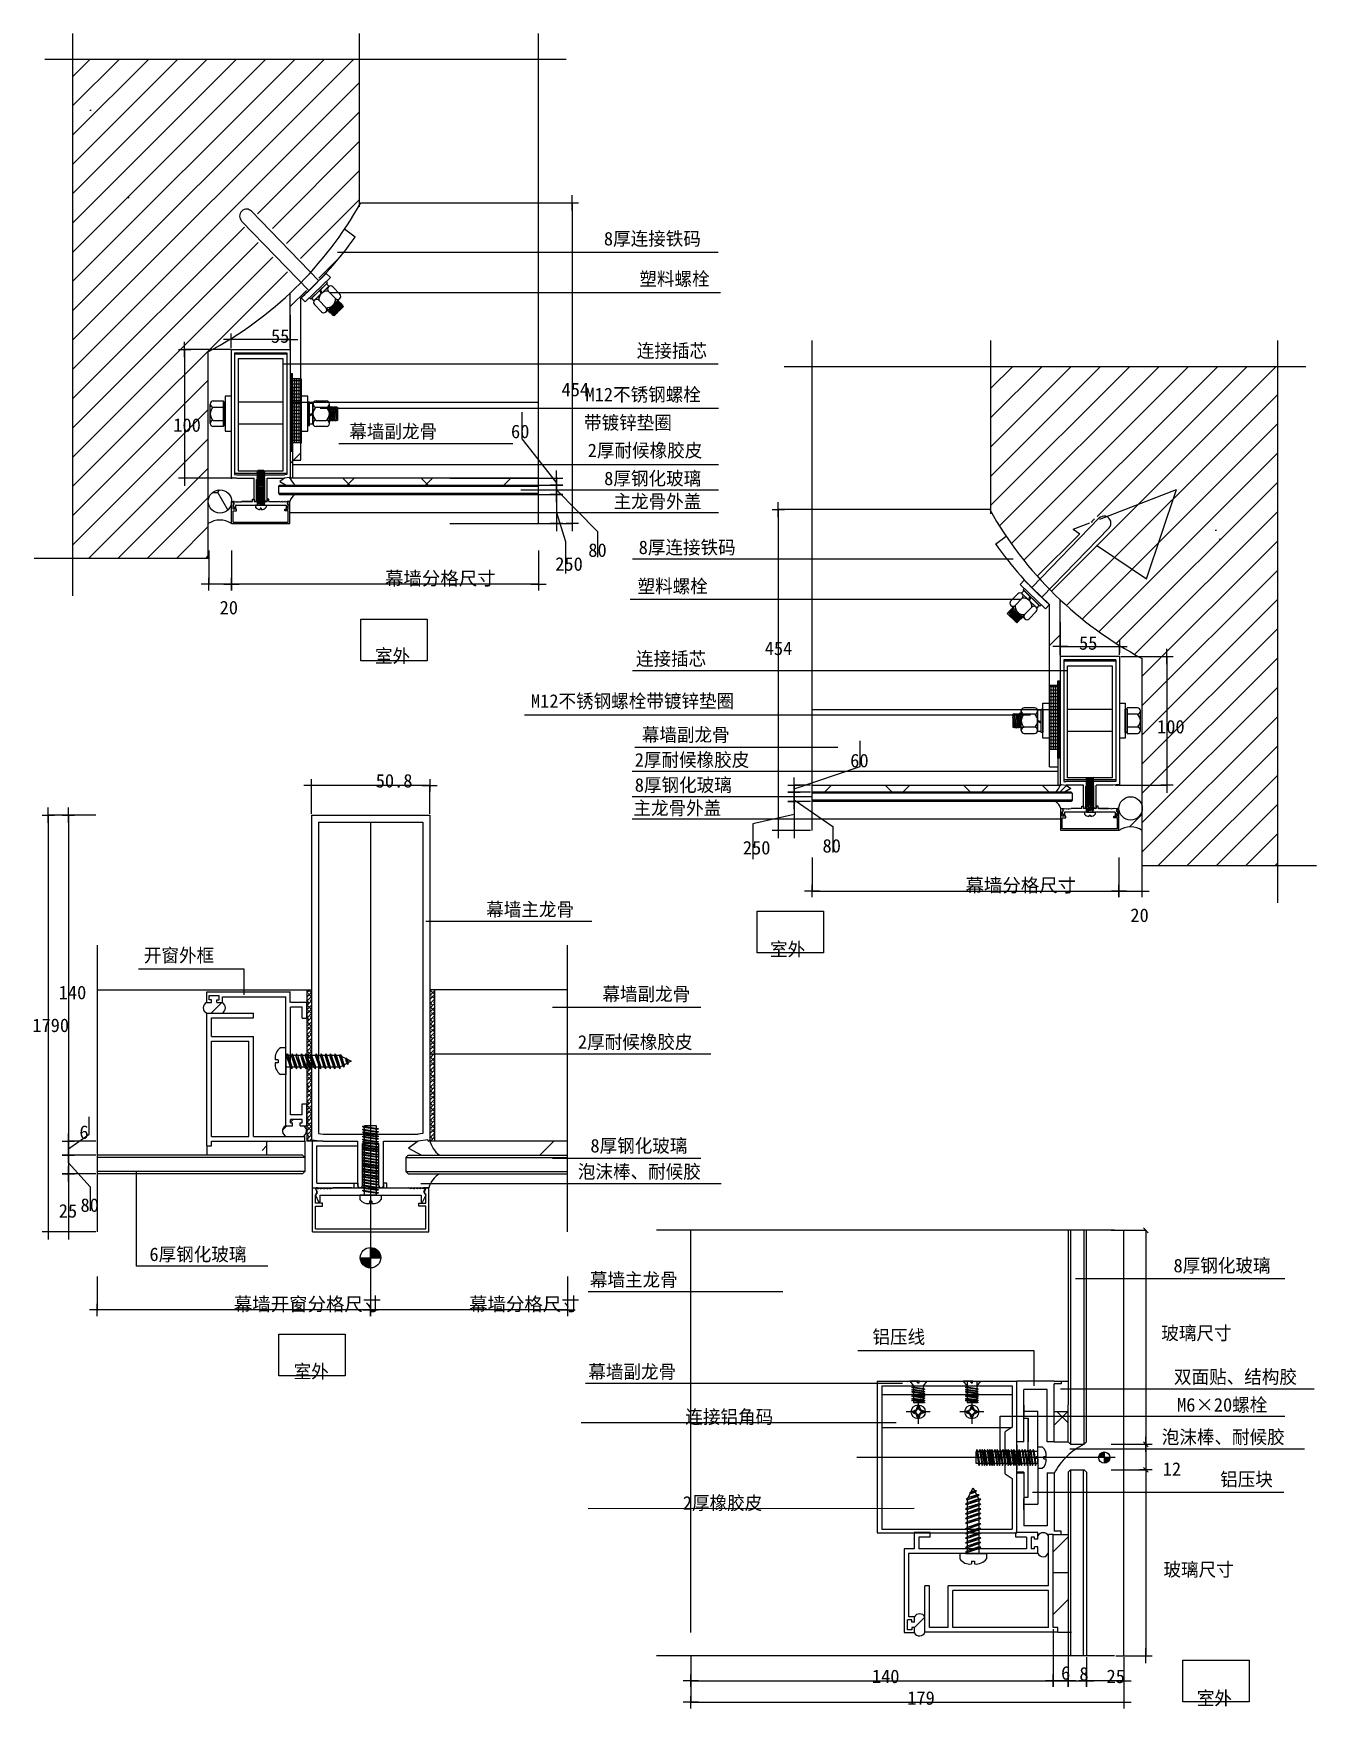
# Model space of a CAD drawing. Header units: metres. Extents: x 75527 to 350939, y -102959 to 256633.
import ezdxf

# ---------------------------------------------------------------- set-up
doc = ezdxf.new("R2010")
doc.units = ezdxf.units.M
for name, color, linetype in [('Layer1', 4, 'Continuous'), ('Layer2', 2, 'Continuous'), ('Layer3', 3, 'Continuous'), ('Layer4', 6, 'Continuous'), ('Layer5', 1, 'Continuous'), ('Layer6', 8, 'Continuous'), ('Layer7', 5, 'Continuous'), ('填充', 4, 'Continuous'), ('底色', 252, 'Continuous'), ('細纖', 6, 'Continuous')]:
    doc.layers.add(name, color=color, linetype=linetype)
doc.dimstyles.get("Standard").update_dxf_attribs({"dimtxt": 2.5, "dimasz": 2.5, "dimexe": 1.25, "dimexo": 0.625, "dimtad": 1, "dimcen": 2.5, "dimazin": 3, "dimtfac": 1, "dimtmove": 0, "dimatfit": 3})

msp = doc.modelspace()

# ---------------------------------------------------------------- texts
at = {"layer": 'Layer2'}
for s, p in [('8厚连接铁码', (197971.79, 211138.73)), ('塑料螺栓', (205584.73, 202505.38)), ('连接插芯', (205034.53, 187081.96)), ('M12不锈钢螺栓', (194012.67, 177679.16)), ('幕墙副龙骨', (143304.89, 169754.48)), ('带镀锌垫圈', (193708.67, 171640.61)), ('2厚耐候橡胶皮', (194498.91, 165682.57)), ('8厚钢化玻璃', (198026.69, 159673.9)), ('主龙骨外盖', (200035.69, 154733.77)), ('8厚连接铁码', (205432.45, 144873.2)), ('塑料螺栓', (205187.59, 136536.63)), ('连接插芯', (204847.75, 120953.72)), ('M12不锈钢螺栓带镀锌垫圈', (182304.83, 111878.91)), ('幕墙副龙骨', (206116.49, 104633.75)), ('2厚耐候橡胶皮', (204591.76, 99247.49)), ('8厚钢化玻璃', (204591.76, 93861.5)), ('主龙骨外盖', (204311.4, 88901.09)), ('幕墙主龙骨', (172705.56, 67142.55)), ('开窗外框', (99224.51, 57280.72)), ('幕墙副龙骨', (197654.48, 48984.73)), ('2厚耐候橡胶皮', (192386.9, 38692.04)), ('8厚钢化玻璃', (195073.16, 16413)), ('泡沫棒、耐候胶', (192382.62, 10849.57)), ('6厚钢化玻璃', (100413.82, -6896.72)), ('8厚钢化玻璃', (320239.8, -9315.78)), ('幕墙主龙骨', (194960.18, -12347.15)), ('铝压线', (255617.42, -24630.64)), ('幕墙副龙骨', (194619.72, -32100.06)), ('双面贴、结构胶', (320353.88, -33201.51)), ('M6×20螺栓', (321006.7, -39214.75)), ('泡沫棒、耐候胶', (317718.25, -46119.83)), ('铝压块', (330260.29, -55204.84))]:
    msp.add_text(s, height=2900, dxfattribs=at).set_placement(p)
at = {"layer": 'Layer2', "char_height": 2900, "attachment_point": 1}
for s, insert in [('\\A1;玻璃尺寸', (317622.2, -20906.87)), ('连接铝角码', (215457.66, -38899.97)), ('2厚橡胶皮', (214914.04, -57373.76)), ('\\A1;玻璃尺寸', (318093.27, -71674.44))]:
    msp.add_mtext(s, dxfattribs=dict(at, insert=insert))
at = {"layer": 'Layer6', "char_height": 2900, "attachment_point": 1}
for s, insert in [('55', (126503.95, 193128.48)), ('\\A1;454', (188881.1, 181651.23)), ('\\A1;100', (105530.91, 174019.2)), ('\\A1;60', (178029.81, 172657.27)), ('\\A1;250', (187523.07, 144196.36)), ('\\A1;80', (194621.09, 147176.76)), ('\\A1;\\f宋体|b0|i0|c134|p2;幕墙分格尺寸', (150996.9, 141113.45)), ('20', (115481.11, 134835.6)), ('\\A1;454', (232489.89, 126080.61)), ('\\A1;55', (299959.34, 127238.86)), ('室外', (148830.03, 124456.88)), ('100', (316714.84, 109270.92)), ('\\A1;60', (250846.65, 101995.15)), ('50.8', (148992.5, 97658.23)), ('\\A1;250', (227799.87, 83285.97)), ('\\A1;80', (244903.07, 83704.86)), ('\\A1;\\f宋体|b0|i0|c134|p2;幕墙分格尺寸', (275598.76, 75223.28)), ('20', (310982.11, 68794.52)), ('室外', (233638.25, 61484.85)), ('\\A1;140', (80938.4, 52204.89)), ('\\A1;1790', (75270.22, 45165.6)), ('\\A1;6', (85378.94, 22234.42)), ('\\A1;25', (80954.74, 5317.77)), ('\\A1;80', (85617.24, 6565.18)), ('\\A1;{\\f宋体|b0|i0|c134|p2;幕墙开窗分格尺寸}', (118534.52, -14682.81)), ('\\A1;\\f宋体|b0|i0|c134|p2;幕墙分格尺寸', (169033.32, -14682.81)), ('室外', (131370.45, -29138.53)), ('\\A1;12', (317933, -50104.36)), ('\\A1;140', (255505.54, -94607.23)), ('\\A1;6', (296109.8, -93872.24)), ('\\A1;8', (300039.07, -94062.79)), ('\\A1;25', (305872.47, -94607.23)), ('\\A1;179', (263081.6, -99247.1)), ('室外', (325256.27, -99296.8))]:
    msp.add_mtext(s, dxfattribs=dict(at, insert=insert))

# ---------------------------------------------------------------- blocks, each defined once
blk = doc.blocks.new('_OBLIQUE')
for p, q in [((-0.38, 0), (0.38, 0)), ((0, 0.31), (0, -0.31))]:
    blk.add_line(p, q)
blk = doc.blocks.new('_ArchTick')
at = {"color": 0, "linetype": 'ByBlock'}
blk.add_lwpolyline([(-0.5, -0.5), (0.5, 0.5)], dxfattribs=at)

# ---------------------------------------------------------------- hatches: boundary and pattern name
at = {"layer": 'Layer2'}
h = msp.add_hatch(dxfattribs=at)
h.set_pattern_fill('ANSI31', scale=7500)
h.paths.add_polyline_path([(142292.21, 214627.16), (144574.66, 212925.21, -0.04), (137035.63, 203829.23), (135301.35, 205688.11, 0.03)])
h.paths.add_polyline_path([(130648.09, 200932.77, 0.01), (132662.18, 202895.96), (134343.2, 201218.91), (132937.18, 199858), (132937.18, 185684.25), (130648.09, 185684.25), (130648.09, 196166.82)])
h = msp.add_hatch(dxfattribs=at)
h.set_pattern_fill('ANSI31', scale=7500)
h.paths.add_polyline_path([(131148.09, 183561.92), (130648.09, 183561.92), (130648.09, 185684.25), (132937.18, 185684.25), (132937.18, 182549.83), (131148.09, 182549.83)])
h = msp.add_hatch(dxfattribs=at)
h.set_pattern_fill('ANSI31', scale=7500)
h.paths.add_polyline_path([(131148.09, 168799.83), (132937.18, 168799.83), (132937.18, 165049.83), (131148.09, 165049.83)])
h = msp.add_hatch(dxfattribs=at)
h.set_pattern_fill('ANSI31', scale=7500)
h.paths.add_polyline_path([(284303.45, 148736.99), (282021, 147035.04, 0.04), (289560.03, 137939.06), (291294.31, 139797.94, -0.03)])
h.paths.add_polyline_path([(295947.57, 135042.6, -0.01), (293933.48, 137005.79), (292252.46, 135328.74), (293658.48, 133967.82), (293658.48, 119794.08), (295947.57, 119794.08), (295947.57, 130276.65)])
h = msp.add_hatch(dxfattribs=at)
h.set_pattern_fill('ANSI31', scale=7500)
h.paths.add_polyline_path([(295447.57, 117671.75), (295947.57, 117671.75), (295947.57, 119794.08), (293658.48, 119794.08), (293658.48, 116659.66), (295447.57, 116659.66)])
h = msp.add_hatch(dxfattribs=at)
h.set_pattern_fill('ANSI31', scale=7500)
h.paths.add_polyline_path([(295447.57, 102909.66), (293658.48, 102909.66), (293658.48, 99159.66), (295447.57, 99159.66)])
h = msp.add_hatch(dxfattribs=at)
h.set_pattern_fill('SOLID')
h.paths.add_polyline_path([(147877.47, -8386.45, -0.41), (145677.47, -6186.45), (147877.47, -6186.45)])
h = msp.add_hatch(dxfattribs=at)
h.set_pattern_fill('SOLID')
h.paths.add_polyline_path([(147877.47, -6186.45), (147877.47, -3986.45, -0.41), (150077.47, -6186.45)])
at = {"layer": 'Layer3'}
h = msp.add_hatch(dxfattribs=at)
h.set_pattern_fill('AR-CONC', scale=1250)
h.paths.add_polyline_path([(83991.12, 143937.05), (113052.03, 143937.05), (113052.03, 188325.9, 0.08), (132662.18, 202895.96), (120901.08, 214629.27), (121123.16, 214844.23), (119679.16, 215883.08), (122867, 218968.65), (123854.83, 217488.27), (124084.61, 217710.68), (135301.35, 205688.11, 0.05), (145529.87, 219836.83), (145529.87, 251048.6), (83991.12, 251048.6)])
h = msp.add_hatch(dxfattribs=at)
h.set_pattern_fill('AR-CONC', scale=1250)
h.paths.add_polyline_path([(342604.54, 185158.43), (281065.79, 185158.43), (281065.79, 153946.66, 0.05), (291294.31, 139797.94), (302511.05, 151820.51), (302740.83, 151598.1), (303728.66, 153078.48), (306916.5, 149992.91), (305472.5, 148954.06), (305694.58, 148739.1), (293933.48, 137005.79, 0.08), (313543.63, 122435.73), (313543.63, 78046.88), (342604.54, 78046.88)])
at = {"layer": 'Layer4'}
h = msp.add_hatch(dxfattribs=at)
h.set_pattern_fill('BRASS', scale=50)
h.paths.add_polyline_path([(130648.09, 174996.38), (131148.09, 174996.38), (131148.09, 183561.92), (130648.09, 183561.92)])
h = msp.add_hatch(dxfattribs=at)
h.set_pattern_fill('BRASS', scale=50)
h.paths.add_polyline_path([(295947.57, 109106.2), (295447.57, 109106.2), (295447.57, 117671.75), (295947.57, 117671.75)])
h = msp.add_hatch(dxfattribs=at)
h.set_pattern_fill('ANSI36', scale=3000)
h.paths.add_polyline_path([(297617.02, -34350.17), (296068.67, -34350.17, -0.83), (295887.5, -34316.31, -1.2), (296068.67, -34350.17), (297617.02, -34350.17), (297617.02, -32716.7), (296117.02, -32716.7), (296117.02, -33287.94), (294617.02, -33287.94), (294617.02, -38810.68), (297617.02, -38810.68), (297617.02, -37760.38)])
h = msp.add_hatch(dxfattribs=at)
h.set_pattern_fill('SOLID')
h.paths.add_polyline_path([(304159.25, -49091.7), (305366.51, -49091.7), (305366.51, -47884.44, 0.41)])
h = msp.add_hatch(dxfattribs=at)
h.set_pattern_fill('SOLID')
h.paths.add_polyline_path([(305366.51, -49091.7), (305366.51, -50298.96, 0.41), (306573.77, -49091.7)])
h = msp.add_hatch(dxfattribs=at)
h.set_pattern_fill('ANSI36', scale=3000)
h.paths.add_polyline_path([(297617.02, -73789.69), (294384.67, -73789.69), (294384.67, -85600.76), (295384.67, -85600.76), (295384.67, -86600.76), (297617.02, -86600.76)])
at = {"layer": 'Layer6'}
h = msp.add_hatch(dxfattribs=at)
h.set_pattern_fill('ANSI38', scale=3750)
h.paths.add_polyline_path([(130648.09, 166939.02), (131148.09, 166939.02), (131148.09, 161169.88), (130681.64, 161169.88), (130682.44, 161166.82), (130634.49, 161166.82), (130548.09, 161167.85, 0.48), (130648.09, 161291.82)])
h = msp.add_hatch(dxfattribs=at)
h.set_pattern_fill('ANSI38', scale=3750)
h.paths.add_polyline_path([(131684.26, 159669.88, -0.18), (130652.2, 161294.12, -1.23), (130452.03, 161294.88), (129402.03, 161169.88), (128370.23, 160428.72), (129764.43, 159669.88)])
h = msp.add_hatch(dxfattribs=at)
h.set_pattern_fill('ANSI38', scale=3750)
h.paths.add_polyline_path([(131684.26, 159669.88, -0.17), (130682.44, 161166.82), (145454.96, 161166.82), (145454.96, 161169.88), (183941.76, 161169.88), (183941.76, 159669.88)])
h = msp.add_hatch(dxfattribs=at)
h.set_pattern_fill('ANSI38', scale=3750)
h.paths.add_polyline_path([(295947.57, 101048.85), (295447.57, 101048.85), (295447.57, 95279.71), (295914.02, 95279.71), (295913.22, 95276.65), (295961.17, 95276.65), (296047.57, 95277.68, -0.48), (295947.57, 95401.65)])
h = msp.add_hatch(dxfattribs=at)
h.set_pattern_fill('ANSI38', scale=3750)
h.paths.add_polyline_path([(294911.4, 93779.71, 0.17), (295913.22, 95276.65), (281140.7, 95276.65), (281140.7, 95279.71), (242653.9, 95279.71), (242653.9, 93779.71)])
h = msp.add_hatch(dxfattribs=at)
h.set_pattern_fill('ANSI38', scale=3750)
h.paths.add_polyline_path([(294911.4, 93779.71, 0.18), (295943.46, 95403.95, 1.23), (296143.63, 95404.71), (297193.63, 95279.71), (298225.43, 94538.55), (296831.23, 93779.71)])
h = msp.add_hatch(dxfattribs=at)
h.set_pattern_fill('ANSI38', scale=3000)
h.paths.add_polyline_path([(116080.7, 46336.14, 0.56), (116073.23, 48595.78), (114915.42, 48595.78), (114915.42, 49162.29), (115406.78, 49162.29), (115406.78, 50090.98), (113260.8, 50090.98), (113260.8, 49162.29), (113752.17, 49162.29), (113752.17, 48595.78), (112675.42, 48595.78, 0.66), (112752.16, 46336.14)])
h = msp.add_hatch(dxfattribs=at)
h.set_pattern_fill('ANSI38', scale=3000)
h.paths.add_polyline_path([(133452.03, 19836.14, 0.58), (133497.88, 22126.96), (132743.68, 22126.96), (132743.68, 22790.53), (133175.42, 22790.53), (133175.42, 23520.25), (130675.42, 23520.25), (130675.42, 22790.53), (131107.15, 22790.53), (131107.15, 22126.96), (129675.42, 22126.96, 0.69), (129843.73, 19836.14)])
h = msp.add_hatch(dxfattribs=at)
h.set_pattern_fill('ANSI36', scale=3000)
h.paths.add_polyline_path([(125563.23, 15847.67), (125563.23, 18836.14), (113752.16, 18836.14), (113752.16, 17836.14), (112752.16, 17836.14), (112752.16, 15847.67)])
h = msp.add_hatch(dxfattribs=at)
h.set_pattern_fill('ANSI38', scale=7500)
h.paths.add_polyline_path([(125563.23, 18836.14), (125563.23, 15847.67), (133252.16, 15847.67), (133752.16, 15347.67), (133752.16, 18836.14)])
h = msp.add_hatch(dxfattribs=at)
h.set_pattern_fill('ANSI38', scale=7500)
h.paths.add_polyline_path([(162647.76, 15847.67, -0.18), (160583.63, 19096.14, -1.23), (160183.3, 19097.67), (158083.3, 18847.67), (156019.7, 17365.35), (158808.1, 15847.67)])
h = msp.add_hatch(dxfattribs=at)
h.set_pattern_fill('ANSI38', scale=7500)
h.paths.add_polyline_path([(162647.76, 15847.67, -0.17), (160642.51, 18847.67), (190197.05, 18847.67), (190197.05, 15847.67)])
h = msp.add_hatch(dxfattribs=at)
h.set_pattern_fill('ANSI38', scale=3000)
h.paths.add_polyline_path([(294617.02, -45716.7), (297617.02, -45716.7), (297617.02, -39290.59), (294617.02, -39290.59)])
h.paths.add_polyline_path([(294384.67, -73789.69), (297617.02, -73789.69), (297617.02, -65600.76), (294384.67, -65600.76)])
h = msp.add_hatch(dxfattribs=at)
h.set_pattern_fill('ANSI38', scale=3000)
h.paths.add_polyline_path([(293384.67, -65900.89, 0.58), (291093.85, -65855.04), (291093.85, -66609.24), (290430.27, -66609.24), (290430.27, -66177.5), (289700.55, -66177.5), (289700.55, -68677.5), (290430.27, -68677.5), (290430.27, -68245.77), (291093.85, -68245.77), (291093.85, -69677.5, 0.69), (293384.67, -69509.19)])
h = msp.add_hatch(dxfattribs=at)
h.set_pattern_fill('ANSI38', scale=3000)
h.paths.add_polyline_path([(266884.67, -83272.22, 0.56), (264625.02, -83279.68), (264625.02, -84437.5), (264058.51, -84437.5), (264058.51, -83946.14), (263129.82, -83946.14), (263129.82, -86092.12), (264058.51, -86092.12), (264058.51, -85600.75), (264625.02, -85600.75), (264625.02, -86677.5, 0.66), (266884.67, -86600.76)])
at = {"layer": '底色'}
h = msp.add_hatch(dxfattribs=at)
h.set_pattern_fill('ANSI31', scale=1400)
h.paths.add_polyline_path([(119679.16, 215883.08), (122867, 218968.65), (123854.83, 217488.27), (124084.61, 217710.68), (135301.35, 205688.11, 0.05), (145529.87, 219836.83), (145529.87, 251048.6), (83991.12, 251048.6), (83991.12, 143937.05), (113052.03, 143937.05), (113052.03, 188325.9, 0.08), (132662.18, 202895.96), (120901.08, 214629.27), (121123.16, 214844.23)])
h = msp.add_hatch(dxfattribs=at)
h.set_pattern_fill('ANSI31', scale=1400)
h.paths.add_polyline_path([(306916.5, 149992.91), (305472.5, 148954.06), (305694.58, 148739.1), (293933.48, 137005.79, 0.08), (313543.63, 122435.73), (313543.63, 78046.88), (342604.54, 78046.88), (342604.54, 185158.43), (281065.79, 185158.43), (281065.79, 153946.66, 0.05), (291294.31, 139797.94), (302511.05, 151820.51), (302740.83, 151598.1), (303728.66, 153078.48)])
h = msp.add_hatch(dxfattribs=at)
h.set_pattern_fill('HONEY', scale=2500)
h.paths.add_polyline_path([(113052.03, 156169.88, -1), (118052.03, 156169.88, -1)])
h = msp.add_hatch(dxfattribs=at)
h.set_pattern_fill('ANSI36', scale=2500)
h.paths.add_polyline_path([(113052.03, 156169.88, 1), (118052.03, 156169.88), (118052.03, 151419.88, 0.31), (113052.03, 151419.88)])
h = msp.add_hatch(dxfattribs=at)
h.set_pattern_fill('HONEY', scale=2500)
h.paths.add_polyline_path([(313543.63, 90279.71, 1), (308543.63, 90279.71, 1)])
h = msp.add_hatch(dxfattribs=at)
h.set_pattern_fill('ANSI36', scale=2500)
h.paths.add_polyline_path([(313543.63, 90279.71, -1), (308543.63, 90279.71), (308543.63, 85529.71, -0.31), (313543.63, 85529.71)])
h = msp.add_hatch(dxfattribs=at)
h.set_pattern_fill('ANSI38', scale=200)
h.paths.add_polyline_path([(134175.42, 51341.54), (135175.42, 51341.54), (135175.42, 19091.54, 0.06), (135170.83, 19043.76, -0.01), (135144.2, 18841.54), (134175.42, 18841.54)])
h.paths.add_polyline_path([(161575.42, 18841.54), (160606.63, 18841.54, -0.01), (160580, 19043.76, 0.06), (160575.42, 19091.54), (160575.42, 51341.54), (161575.42, 51341.54)])
at = {"layer": '細纖'}
h = msp.add_hatch(dxfattribs=at)
h.set_pattern_fill('INSUL', scale=75)
h.paths.add_polyline_path([(133148.09, 168799.83), (131148.09, 168799.83), (131148.09, 176496.38), (131148.09, 182549.83), (133148.09, 182549.83)])
h = msp.add_hatch(dxfattribs=at)
h.set_pattern_fill('BRASS', scale=50)
h.paths.add_polyline_path([(130648.09, 166939.02), (131148.09, 166939.02), (131148.09, 174996.38), (130648.09, 174996.38)])
h = msp.add_hatch(dxfattribs=at)
h.set_pattern_fill('INSUL', scale=75)
h.paths.add_polyline_path([(293447.57, 102909.66), (295447.57, 102909.66), (295447.57, 110606.2), (295447.57, 116659.66), (293447.57, 116659.66)])
h = msp.add_hatch(dxfattribs=at)
h.set_pattern_fill('BRASS', scale=50)
h.paths.add_polyline_path([(295947.57, 101048.85), (295447.57, 101048.85), (295447.57, 109106.2), (295947.57, 109106.2)])

# ---------------------------------------------------------------- linework, layer by layer
for p, q in [((180436.68, 169625.11), (180436.68, 175365.78)), ((187792.64, 160250.63), (180436.68, 169625.11)), ((187792.64, 158646.28), (196627.01, 149733.86)), ((187792.64, 153825.96), (189748.13, 147570.94)), ((189748.13, 147570.94), (189748.13, 140703.32)), ((196627.01, 149733.86), (196627.01, 144230.96)), ((252965.13, 99248.95), (252965.13, 104785.76)), ((238803.02, 94458.78), (252965.13, 99248.95)), ((238803.02, 92149.74), (247078.91, 86365.84)), ((238803.02, 88950.03), (229930.04, 86990.83)), ((229930.04, 86990.83), (229930.04, 79363.95)), ((247078.91, 86365.84), (247078.91, 80776.39)), ((87504.34, 20328.5), (87504.34, 24067.78)), ((83014.47, 17209.23), (87504.34, 20328.5)), ((83014.47, 14220.76), (87702.63, 9017.81)), ((87702.63, 9017.81), (87702.63, 3878.1))]:
    msp.add_line(p, q)
for points in [[(145814.11, 130874.57), (160057.92, 130874.57), (160057.92, 121928.79), (145814.11, 121928.79)], [(230896.8, 68193.88), (245140.61, 68193.88), (245140.61, 59248.1), (230896.8, 59248.1)], [(128189.07, -22587.52), (142432.88, -22587.52), (142432.88, -31533.31), (128189.07, -31533.31)], [(322229.67, -92587.55), (336473.48, -92587.55), (336473.48, -101533.33), (322229.67, -101533.33)]]:
    msp.add_lwpolyline(points, close=True)
at = {"layer": 'Layer1'}
for p, q in [((130675.42, 50814.45), (112675.42, 50814.45)), ((112675.42, 50814.45), (112675.42, 49814.45)), ((130644.05, 48626.96), (130644.05, 50814.45)), ((112675.42, 49814.45), (112675.42, 48595.78)), ((112675.42, 48595.78), (113752.17, 48595.78)), ((112675.42, 48595.78), (113752.17, 48595.78)), ((113260.8, 49162.29), (113260.8, 50090.98)), ((113260.8, 50090.98), (115406.78, 50090.98)), ((113752.17, 49162.29), (113260.8, 49162.29)), ((113752.17, 48595.78), (113752.17, 49162.29)), ((114915.42, 49162.29), (115406.78, 49162.29)), ((114915.42, 48595.78), (114915.42, 49162.29)), ((114915.42, 48595.78), (116073.23, 48595.78)), ((115406.78, 49162.29), (115406.78, 50090.98)), ((116073.23, 49814.45), (129675.42, 49814.45)), ((116073.23, 48595.78), (116073.23, 49814.45)), ((129675.42, 22126.96), (129675.42, 49876.96)), ((134175.42, 48626.96), (130675.42, 48626.96)), ((133175.42, 47626.96), (130675.42, 47626.96)), ((130675.42, 24520.25), (130675.42, 47626.96)), ((133175.42, 45244.31), (133175.42, 47626.96)), ((112752.16, 46336.14), (122752.16, 46336.14)), ((112752.16, 17836.14), (112752.16, 46336.14)), ((113752.16, 45336.14), (122752.16, 45336.14)), ((113752.16, 41336.14), (113752.16, 45336.14)), ((122752.16, 45336.14), (122752.16, 46336.14)), ((133175.42, 45244.31), (134175.42, 45244.31)), ((113752.16, 41336.14), (122752.16, 41336.14)), ((113752.16, 40336.14), (121752.16, 40336.14)), ((113752.16, 19836.14), (113752.16, 40336.14)), ((121752.16, 19836.14), (121752.16, 40336.14)), ((122752.16, 19836.14), (122752.16, 41336.14)), ((133175.42, 26856.98), (134175.42, 26856.98)), ((133175.42, 24520.25), (133175.42, 26856.98)), ((134175.42, 22126.96), (134175.42, 26856.98)), ((129675.42, 22126.96), (131107.15, 22126.96)), ((133175.42, 24520.25), (130675.42, 24520.25)), ((130675.42, 22790.53), (130675.42, 23520.25)), ((133175.42, 23520.25), (130675.42, 23520.25)), ((130675.42, 22790.53), (131107.15, 22790.53)), ((131107.15, 22126.96), (131107.15, 22790.53)), ((132743.68, 22790.53), (133175.42, 22790.53)), ((132743.68, 22126.96), (132743.68, 22790.53)), ((132743.68, 22126.96), (134175.42, 22126.96)), ((133175.42, 22790.53), (133175.42, 23520.25)), ((113752.16, 19836.14), (121752.16, 19836.14)), ((113752.16, 18836.14), (133752.16, 18836.14)), ((113752.16, 17836.14), (113752.16, 18836.14)), ((122752.16, 19836.14), (133752.16, 19836.14)), ((133752.16, 18836.14), (133752.16, 19836.14)), ((112752.16, 17836.14), (113752.16, 17836.14)), ((257617.02, -33716.7), (285617.02, -33716.7)), ((257617.02, -33716.7), (257617.02, -64466.7)), ((257617.02, -35530.26), (285617.02, -35530.26)), ((285617.02, -33716.7), (285617.02, -42591.7)), ((294617.02, -32716.7), (286617.02, -32716.7)), ((288117.02, -45716.7), (288117.02, -34466.7)), ((293117.02, -34466.7), (288117.02, -34466.7)), ((293117.02, -45716.7), (293117.02, -34466.7)), ((294617.02, -32716.7), (296117.02, -32716.7)), ((296117.02, -33287.94), (294617.02, -33287.94)), ((296117.02, -32716.7), (296117.02, -33287.94)), ((288117.02, -37841.7), (288117.02, -40341.7)), ((288117.02, -39091.7), (291117.02, -39091.7)), ((291117.02, -48841.7), (291117.02, -39091.7)), ((257617.02, -42652.48), (285617.02, -42652.48)), ((285617.02, -42591.7), (284109.88, -43591.7)), ((288117.02, -40609.25), (289019.16, -40609.25)), ((289019.16, -40609.25), (289019.16, -45716.7)), ((289019.16, -57591.7), (289019.16, -40609.25)), ((284109.88, -52591.7), (284109.88, -43591.7)), ((288117.02, -45716.7), (286617.02, -45716.7)), ((286617.02, -46445.67), (286617.02, -48841.7)), ((294617.02, -45716.7), (293117.02, -45716.7)), ((286617.02, -46785.64), (286617.02, -48841.7)), ((286617.02, -49341.7), (286617.02, -51681.66)), ((291117.02, -46791.7), (292017.02, -46791.7)), ((291117.02, -50391.7), (291117.02, -47791.7)), ((291117.02, -49341.7), (291117.02, -59091.7)), ((292417.02, -49341.7), (292417.02, -48841.7)), ((292417.02, -48841.7), (292917.02, -48841.7)), ((292417.02, -49341.7), (292917.02, -49341.7)), ((285617.02, -53591.7), (285617.02, -64466.7)), ((285617.02, -53591.7), (285617.02, -56091.7)), ((288117.02, -52216.7), (286617.02, -52216.7)), ((288117.02, -52466.7), (286617.02, -52466.7)), ((288117.02, -52216.7), (288117.02, -63716.7)), ((288117.02, -52466.7), (288117.02, -63716.7)), ((291117.02, -50391.7), (291117.02, -51391.7)), ((291117.02, -51391.7), (292017.02, -51391.7)), ((294617.02, -52466.7), (293050.1, -52466.7)), ((293117.02, -52466.7), (293117.02, -63716.7)), ((294617.02, -52466.7), (294617.02, -64895.46)), ((285617.02, -57091.7), (285617.02, -63591.7)), ((288117.02, -57591.7), (289019.16, -57591.7)), ((288117.02, -60341.7), (288117.02, -57841.7)), ((288117.02, -59091.7), (291117.02, -59091.7)), ((257617.02, -64466.7), (285617.02, -64466.7)), ((293117.02, -63716.7), (288117.02, -63716.7)), ((264593.85, -65177.5), (264593.85, -68677.5)), ((267976.5, -65177.5), (264593.85, -65177.5)), ((264656.35, -65177.5), (264593.85, -65177.5)), ((267976.5, -66177.5), (265593.85, -66177.5)), ((265593.85, -66177.5), (265593.85, -68677.5)), ((267976.5, -66177.5), (267976.5, -65177.5)), ((291093.85, -65177.5), (286363.82, -65177.5)), ((286363.82, -66177.5), (286363.82, -65177.5)), ((288700.55, -66177.5), (286363.82, -66177.5)), ((288700.55, -66177.5), (288700.55, -68677.5)), ((290430.27, -66177.5), (289700.55, -66177.5)), ((289700.55, -66177.5), (289700.55, -68677.5)), ((290430.27, -66609.24), (290430.27, -66177.5)), ((291093.85, -66609.24), (290430.27, -66609.24)), ((290430.27, -68677.5), (290430.27, -68245.77)), ((291093.85, -68245.77), (290430.27, -68245.77)), ((291093.85, -66609.24), (291093.85, -65177.5)), ((291093.85, -69677.5), (291093.85, -68245.77)), ((293384.67, -76600.76), (293384.67, -65600.76)), ((294384.67, -65600.76), (293384.67, -65600.76)), ((294384.67, -85600.76), (294384.67, -65600.76)), ((296117.02, -64895.46), (294617.02, -64895.46)), ((296117.02, -65466.7), (296117.02, -64895.46)), ((262406.35, -68677.5), (262406.35, -86677.5)), ((264593.85, -68708.87), (262406.35, -68708.87)), ((291093.85, -69677.5), (263343.85, -69677.5)), ((263406.35, -83279.68), (263406.35, -69677.5)), ((288700.55, -68677.5), (265593.85, -68677.5)), ((290430.27, -68677.5), (289700.55, -68677.5)), ((267884.67, -76600.76), (266884.67, -76600.76)), ((266884.67, -86600.76), (266884.67, -76600.76)), ((267884.67, -85600.76), (267884.67, -76600.76)), ((293384.67, -76600.76), (271884.67, -76600.76)), ((271884.67, -85600.76), (271884.67, -76600.76)), ((293384.67, -77600.76), (272884.67, -77600.76)), ((272884.67, -85600.76), (272884.67, -77600.76)), ((293384.67, -85600.76), (293384.67, -77600.76)), ((264058.51, -83946.14), (263129.82, -83946.14)), ((263129.82, -86092.12), (263129.82, -83946.14)), ((264058.51, -86092.12), (263129.82, -86092.12)), ((264625.02, -83279.68), (263406.35, -83279.68)), ((264058.51, -84437.5), (264058.51, -83946.14)), ((264625.02, -84437.5), (264058.51, -84437.5)), ((264058.51, -85600.75), (264058.51, -86092.12)), ((264625.02, -85600.75), (264058.51, -85600.75)), ((264625.02, -84437.5), (264625.02, -83279.68)), ((264625.02, -86677.5), (264625.02, -85600.75)), ((264625.02, -86677.5), (264625.02, -85600.75)), ((271884.67, -85600.76), (267884.67, -85600.76)), ((293384.67, -85600.76), (272884.67, -85600.76)), ((295384.67, -85600.76), (294384.67, -85600.76)), ((295384.67, -86600.76), (295384.67, -85600.76)), ((262406.35, -86677.5), (263406.35, -86677.5)), ((263406.35, -86677.5), (264625.02, -86677.5)), ((295384.67, -86600.76), (266884.67, -86600.76))]:
    msp.add_line(p, q, dxfattribs=at)
for centre, radius, start, end in [((290785.35, -49628.4), 2150.87, 304.93, 7.66), ((290763.62, -48564.54), 2171.17, 352.67, 54.74)]:
    msp.add_arc(centre, radius, start, end, dxfattribs=at)
at = {"layer": 'Layer2'}
for p, q in [((83991.12, 135916.14), (83991.12, 256632.64)), ((145529.87, 219404.79), (145529.87, 256632.64)), ((183941.76, 151416.82), (183941.76, 256632.64)), ((189899.42, 251048.6), (77949.96, 251048.6)), ((164618.07, 220303.11), (183941.76, 220303.11)), ((140756.58, 209684.66), (222473.77, 209684.66)), ((139048.52, 201009.35), (222968.42, 201037.41)), ((242653.9, 85526.65), (242653.9, 190742.47)), ((281065.79, 153514.62), (281065.79, 190742.47)), ((342604.54, 70025.97), (342604.54, 190742.47)), ((129898.09, 187811.65), (118698.09, 187811.65)), ((119485.59, 186791.41), (119485.59, 162742.92)), ((129110.59, 186791.41), (119485.59, 186791.41)), ((129110.59, 162742.92), (129110.59, 186791.41)), ((129110.59, 185684.25), (222473.77, 185684.25)), ((236696.24, 185158.43), (348645.7, 185158.43)), ((131148.09, 176496.38), (131148.09, 165049.83)), ((137084.81, 176215.12), (222545.5, 176215.12)), ((178402.51, 168563.43), (141050.64, 168563.43)), ((118735.59, 162263.15), (129860.59, 162263.15)), ((119485.59, 162742.92), (129110.59, 162742.92)), ((131123.26, 164102.31), (222571.41, 164102.31)), ((145454.96, 161166.82), (130634.49, 161166.82)), ((180121.93, 158646.28), (222571.41, 158646.28)), ((122239.53, 156169.88), (120279.98, 156169.88)), ((130552.03, 156169.88), (130227.03, 156169.88)), ((130454.89, 153825.96), (222571.41, 153825.96)), ((261977.59, 154412.94), (242653.9, 154412.94)), ((113052.03, 143937.05), (75656.2, 143937.05)), ((285839.08, 143794.49), (204121.89, 143794.49)), ((287547.14, 135119.18), (203627.24, 135147.24)), ((297485.07, 119794.08), (204121.89, 119794.08)), ((296697.57, 121921.48), (307897.57, 121921.48)), ((297485.07, 96852.75), (297485.07, 120901.24)), ((297485.07, 120901.24), (307110.07, 120901.24)), ((307110.07, 120901.24), (307110.07, 96852.75)), ((289510.85, 110324.95), (180919.29, 110324.95)), ((295447.57, 110606.2), (295447.57, 99159.66)), ((248193.15, 103370.53), (204605, 103370.53)), ((295472.39, 98212.14), (204024.25, 98212.14)), ((281140.7, 95276.65), (295961.17, 95276.65)), ((307860.07, 96372.98), (296735.07, 96372.98)), ((307110.07, 96852.75), (297485.07, 96852.75)), ((242653.9, 92756.11), (204024.25, 92756.11)), ((296043.63, 90279.71), (296368.63, 90279.71)), ((304356.13, 90279.71), (306315.68, 90279.71)), ((147877.47, 87341.54), (147877.47, -10882.81)), ((296140.77, 87935.79), (204024.25, 87935.79)), ((313543.63, 78046.88), (350939.46, 78046.88)), ((159730.81, 66051.66), (195405.39, 66051.66)), ((89191.57, 60927.43), (89191.57, -652.33)), ((190189.17, -658.46), (190189.17, 60927.43)), ((120754.79, 55736.88), (98047.78, 55736.88)), ((120754.79, 50231.14), (120754.79, 55736.88)), ((130644.05, 49814.45), (130675.42, 49814.45)), ((134175.42, 48564.45), (134175.42, 48626.96)), ((134175.42, 45244.31), (134175.42, 48626.96)), ((186949.88, 47589.39), (218808.37, 47589.39)), ((161102.28, 37580.65), (220905.03, 37580.65)), ((190189.17, 18841.54), (160548.22, 18841.54)), ((186949.88, 15208.37), (218808.37, 15208.37)), ((97594.85, 12347.67), (97594.85, -8029.26)), ((143758.3, 8847.67), (139839.21, 8847.67)), ((158687.76, 9752.05), (223151.91, 9752.05)), ((160383.3, 8847.67), (159733.3, 8847.67)), ((307551.16, -292.92), (209237.7, -292.92)), ((306888.26, -292.92), (314361.05, -292.92)), ((314301.05, -292.92), (314301.05, -46237.87)), ((145677.47, -6186.45), (150077.47, -6186.45)), ((125846.46, -8029.26), (97594.85, -8029.26)), ((306888.26, -46237.87), (314361.05, -46237.87)), ((284109.88, -52591.7), (285617.02, -53591.7)), ((306888.26, -51722.88), (314361.05, -51722.88)), ((314301.05, -51722.88), (314301.05, -91626.01)), ((263406.35, -68708.87), (263406.35, -68677.5)), ((307551.16, -91626.01), (209237.7, -91626.01)), ((307851.16, -91626.01), (314361.05, -91626.01))]:
    msp.add_line(p, q, dxfattribs=at)
msp.add_circle((147877.47, -6186.45), 2200, dxfattribs=at)
at = {"layer": 'Layer3'}
for p, q in [((130648.09, 190928.91), (130648.09, 200932.77)), ((132937.18, 165085.12), (132937.18, 199848.82)), ((130648.09, 196166.82), (130648.09, 161248.51)), ((117948.09, 188799.83), (117948.09, 161291.82)), ((117948.09, 188799.83), (130648.09, 188799.83)), ((118698.09, 188049.83), (118698.09, 161976.34)), ((118698.09, 188049.83), (129898.09, 188049.83)), ((129898.09, 188049.83), (129898.09, 161976.34)), ((131148.09, 182549.83), (132937.18, 182549.83)), ((131148.09, 180666.82), (131148.09, 161166.82)), ((183941.76, 177416.82), (130648.09, 177416.82)), ((131148.09, 177416.82), (131148.09, 161166.82)), ((131148.09, 168799.83), (132937.18, 168799.83)), ((118698.09, 161976.34), (119198.09, 161916.82)), ((119198.09, 161916.82), (129398.09, 161916.82)), ((129898.09, 161976.34), (129398.09, 161916.82)), ((131148.09, 165049.83), (132937.18, 165049.83)), ((118148.09, 161291.82), (119198.09, 161166.82)), ((119198.09, 161166.82), (122923.09, 161166.82)), ((122927.03, 156419.88), (122927.03, 161169.88)), ((123423.09, 160916.82), (125173.09, 160916.82)), ((123423.09, 160916.82), (125173.09, 160916.82)), ((123427.03, 160919.88), (125177.03, 160919.88)), ((123427.03, 156419.88), (123427.03, 160919.88)), ((125177.03, 156419.88), (125177.03, 160919.88)), ((125673.09, 161166.82), (129398.09, 161166.82)), ((125677.03, 156419.88), (125677.03, 161169.88)), ((128354.51, 159669.88), (128104.51, 159419.88)), ((128104.51, 159419.88), (128104.51, 157919.88)), ((128354.51, 159669.88), (183941.76, 159669.88)), ((130448.09, 161291.82), (129398.09, 161166.82)), ((118052.03, 151419.88), (118052.03, 156169.88)), ((118377.03, 156169.88), (118552.03, 155669.88)), ((118552.03, 155669.88), (118377.03, 155419.88)), ((118377.03, 154494.88), (118377.03, 155419.88)), ((128104.51, 157919.88), (128354.51, 157669.88)), ((128354.51, 157669.88), (183941.76, 157669.88)), ((130021, 155744.69), (130197.42, 156097.52)), ((130038.48, 155606.77), (130211.91, 155407.32)), ((130227.03, 154494.88), (130227.03, 155419.88)), ((130552.03, 151419.88), (130552.03, 156169.88)), ((118052.03, 151419.88), (130552.03, 151419.88)), ((119127.03, 154494.88), (118377.03, 154494.88)), ((118377.03, 151744.88), (118377.03, 154169.88)), ((118377.03, 154169.88), (119127.03, 154169.88)), ((118377.03, 151744.88), (130227.03, 151744.88)), ((119127.03, 154169.88), (119127.03, 154494.88)), ((129477.03, 154494.88), (130227.03, 154494.88)), ((129477.03, 154169.88), (129477.03, 154494.88)), ((130227.03, 154169.88), (129477.03, 154169.88)), ((130227.03, 151744.88), (130227.03, 154169.88)), ((293658.48, 99194.95), (293658.48, 133958.65)), ((295947.57, 125038.74), (295947.57, 135042.6)), ((295947.57, 130276.65), (295947.57, 95358.34)), ((308647.57, 122909.66), (295947.57, 122909.66)), ((308647.57, 122909.66), (308647.57, 95401.65)), ((296697.57, 122159.66), (296697.57, 96086.17)), ((307897.57, 122159.66), (296697.57, 122159.66)), ((307897.57, 122159.66), (307897.57, 96086.17)), ((295447.57, 116659.66), (293658.48, 116659.66)), ((242653.9, 111526.65), (295947.57, 111526.65)), ((295447.57, 114776.65), (295447.57, 95276.65)), ((295447.57, 111526.65), (295447.57, 95276.65)), ((295447.57, 102909.66), (293658.48, 102909.66)), ((295447.57, 99159.66), (293658.48, 99159.66)), ((298241.15, 93779.71), (242653.9, 93779.71)), ((296147.57, 95401.65), (297197.57, 95276.65)), ((296697.57, 96086.17), (297197.57, 96026.65)), ((307397.57, 96026.65), (297197.57, 96026.65)), ((300922.57, 95276.65), (297197.57, 95276.65)), ((298241.15, 93779.71), (298491.15, 93529.71)), ((298491.15, 93529.71), (298491.15, 92029.71)), ((300918.63, 90529.71), (300918.63, 95279.71)), ((301418.63, 90529.71), (301418.63, 95029.71)), ((303168.63, 95029.71), (301418.63, 95029.71)), ((303172.57, 95026.65), (301422.57, 95026.65)), ((303172.57, 95026.65), (301422.57, 95026.65)), ((303168.63, 90529.71), (303168.63, 95029.71)), ((303668.63, 90529.71), (303668.63, 95279.71)), ((307397.57, 95276.65), (303672.57, 95276.65)), ((307897.57, 96086.17), (307397.57, 96026.65)), ((308447.57, 95401.65), (307397.57, 95276.65)), ((298241.15, 91779.71), (242653.9, 91779.71)), ((296043.63, 85529.71), (296043.63, 90279.71)), ((296574.66, 89854.52), (296398.24, 90207.35)), ((298491.15, 92029.71), (298241.15, 91779.71)), ((308218.63, 90279.71), (308043.63, 89779.71)), ((308543.63, 85529.71), (308543.63, 90279.71)), ((135175.42, 88841.54), (160575.42, 88841.54)), ((135175.42, 88841.54), (135175.42, 19091.54)), ((136675.42, 87341.54), (159075.42, 87341.54)), ((136675.42, 87341.54), (136675.42, 20460.58)), ((159075.42, 87341.54), (159075.42, 20460.58)), ((160575.42, 88841.54), (160575.42, 19004.93)), ((296368.63, 88604.71), (296368.63, 89529.71)), ((297118.63, 88604.71), (296368.63, 88604.71)), ((296368.63, 88279.71), (297118.63, 88279.71)), ((296368.63, 85854.71), (296368.63, 88279.71)), ((296557.18, 89716.6), (296383.75, 89517.15)), ((297118.63, 88279.71), (297118.63, 88604.71)), ((307468.63, 88279.71), (307468.63, 88604.71)), ((307468.63, 88604.71), (308218.63, 88604.71)), ((308218.63, 88279.71), (307468.63, 88279.71)), ((308043.63, 89779.71), (308218.63, 89529.71)), ((308218.63, 88604.71), (308218.63, 89529.71)), ((308218.63, 85854.71), (308218.63, 88279.71)), ((308543.63, 85529.71), (296043.63, 85529.71)), ((308218.63, 85854.71), (296368.63, 85854.71)), ((89191.57, 51341.54), (135175.42, 51341.54)), ((134175.42, 51341.54), (134175.42, 18841.54)), ((190189.17, 51341.54), (160575.42, 51341.54)), ((161575.42, 51341.54), (161575.42, 18841.54)), ((137683.3, 18847.67), (134175.42, 18847.67)), ((135175.42, 19137.81), (137683.3, 18847.67)), ((135383.3, -652.33), (135383.3, 18847.67)), ((136675.42, 20460.58), (137675.42, 20341.54)), ((137675.42, 20341.54), (158075.42, 20341.54)), ((137683.3, 18847.67), (145133.3, 18847.67)), ((145133.3, 9347.67), (145133.3, 18847.67)), ((146125.42, 18341.54), (149625.42, 18341.54)), ((146133.3, 9347.67), (146133.3, 18347.67)), ((146133.3, 18347.67), (149633.3, 18347.67)), ((149633.3, 9347.67), (149633.3, 18347.67)), ((150633.3, 9347.67), (150633.3, 18847.67)), ((150633.3, 18847.67), (158083.3, 18847.67)), ((159075.42, 20460.58), (158075.42, 20341.54)), ((160175.42, 19091.54), (158083.3, 18847.67)), ((133252.16, 15847.67), (89191.57, 15847.67)), ((133252.16, 15847.67), (133752.16, 15347.67)), ((133752.16, 15347.67), (133752.16, 12347.67)), ((136383.3, 17847.67), (145133.3, 17847.67)), ((136383.3, 9847.67), (136383.3, 17847.67)), ((155988.25, 15847.67), (155488.25, 15347.67)), ((155488.25, 15347.67), (155488.25, 12347.67)), ((155988.25, 15847.67), (190197.05, 15847.67)), ((133252.16, 11847.67), (89191.57, 11847.67)), ((133752.16, 12347.67), (133252.16, 11847.67)), ((155488.25, 12347.67), (155988.25, 11847.67)), ((155988.25, 11847.67), (190197.05, 11847.67)), ((135383.3, 8847.67), (160383.3, 8847.67)), ((136033.3, 8847.67), (136383.3, 7847.67)), ((136383.3, 7847.67), (136033.3, 7347.67)), ((136033.3, 5497.67), (136033.3, 7347.67)), ((159321.24, 7997.29), (159674.07, 8702.95)), ((159356.2, 7721.44), (159703.06, 7322.55)), ((159733.3, 5497.67), (159733.3, 7347.67)), ((160383.3, -652.33), (160383.3, 8847.67)), ((137533.3, 5497.67), (136033.3, 5497.67)), ((136033.3, -2.33), (136033.3, 4847.67)), ((136033.3, 4847.67), (137533.3, 4847.67)), ((137533.3, 4847.67), (137533.3, 5497.67)), ((158233.3, 4847.67), (158233.3, 5497.67)), ((158233.3, 5497.67), (159733.3, 5497.67)), ((159733.3, 4847.67), (158233.3, 4847.67)), ((159733.3, -2.33), (159733.3, 4847.67)), ((135383.3, -652.33), (160383.3, -652.33)), ((136033.3, -2.33), (159733.3, -2.33)), ((216617.02, -86678.06), (216617.02, -292.92)), ((297617.02, -292.92), (297617.02, -28591.7)), ((301589.45, -45716.7), (301589.45, -292.92)), ((309546.17, -91626.01), (309546.17, -292.92)), ((297617.02, -28591.7), (297617.02, -37760.38)), ((256617.02, -32716.7), (286617.02, -32716.7)), ((256617.02, -32716.7), (256617.02, -65216.7)), ((286617.02, -65216.7), (286617.02, -32716.7)), ((297617.02, -45716.7), (297617.02, -37760.38)), ((297617.02, -52216.7), (297617.02, -91626.01)), ((301589.45, -52216.7), (301589.45, -91626.01)), ((256617.02, -65216.7), (286617.02, -65216.7))]:
    msp.add_line(p, q, dxfattribs=at)
for centre, radius, start, end in [((118048.09, 161270.17), 102.32, 167.78, 12.22), ((130548.09, 161270.17), 102.32, 167.78, 12.22), ((125427.03, 156419.88), 250, 180, 0), ((130132.8, 155688.79), 125, 153.43, 221.01), ((130174.18, 155374.51), 50, 334.08, 41.01), ((296047.57, 95379.99), 102.32, 167.78, 12.22), ((308547.57, 95379.99), 102.32, 167.78, 12.22), ((301168.63, 90529.71), 250, 180, 0), ((296421.48, 89484.34), 50, 138.99, 205.92), ((296462.86, 89798.62), 125, 318.99, 26.57), ((160375.42, 19048.24), 204.63, 167.78, 12.22), ((150133.3, 9347.67), 500, 180, 0), ((159544.85, 7885.49), 250, 153.43, 221.01), ((159627.59, 7256.93), 100, 334.08, 41.01)]:
    msp.add_arc(centre, radius, start, end, dxfattribs=at)
at = {"layer": 'Layer4'}
for p, q in [((264838.89, -39278.74), (262884.37, -39278.74)), ((264215.38, -39113.74), (264990.34, -38812.05)), ((264215.38, -39278.74), (264215.38, -39113.74)), ((264215.38, -39113.74), (264838.89, -39196.24)), ((264215.38, -39278.74), (264215.38, -39443.74)), ((264215.38, -39443.74), (264838.89, -39361.24)), ((264215.38, -39443.74), (264990.34, -39745.43)), ((265106.71, -38928.42), (264838.89, -39196.24)), ((264838.89, -39278.74), (264838.89, -39196.24)), ((264838.89, -39361.24), (264838.89, -39278.74)), ((264838.89, -39361.24), (265106.71, -39629.06)), ((265292.03, -38037.09), (264990.34, -38812.05)), ((265106.71, -38928.42), (264990.34, -38812.05)), ((265106.71, -38928.42), (264990.34, -38812.05)), ((265374.53, -38660.6), (265106.71, -38928.42)), ((265457.03, -38037.09), (265292.03, -38037.09)), ((265292.03, -38037.09), (265374.53, -38660.6)), ((265374.53, -38660.6), (265457.03, -38660.6)), ((265457.03, -36706.07), (265457.03, -38660.6)), ((265457.03, -38037.09), (265622.03, -38037.09)), ((265457.03, -38660.6), (265539.53, -38660.6)), ((265622.03, -38037.09), (265539.53, -38660.6)), ((265539.53, -38660.6), (265807.35, -38928.42)), ((265622.03, -38037.09), (265923.72, -38812.05)), ((265807.35, -38928.42), (265923.72, -38812.05)), ((265807.35, -38928.42), (265923.72, -38812.05)), ((265807.35, -38928.42), (266075.17, -39196.24)), ((266075.17, -39361.24), (265807.35, -39629.06)), ((266698.68, -39113.74), (265923.72, -38812.05)), ((266698.68, -39443.74), (265923.72, -39745.43)), ((266698.68, -39113.74), (266075.17, -39196.24)), ((266075.17, -39196.24), (266075.17, -39361.24)), ((268029.7, -39278.74), (266075.17, -39278.74)), ((266698.68, -39443.74), (266075.17, -39361.24)), ((266698.68, -39278.74), (266698.68, -39113.74)), ((266698.68, -39278.74), (266698.68, -39443.74)), ((276338.89, -39278.74), (274384.37, -39278.74)), ((275715.38, -39113.74), (276490.34, -38812.05)), ((275715.38, -39278.74), (275715.38, -39113.74)), ((275715.38, -39113.74), (276338.89, -39196.24)), ((275715.38, -39278.74), (275715.38, -39443.74)), ((275715.38, -39443.74), (276338.89, -39361.24)), ((275715.38, -39443.74), (276490.34, -39745.43)), ((276606.71, -38928.42), (276338.89, -39196.24)), ((276338.89, -39278.74), (276338.89, -39196.24)), ((276338.89, -39361.24), (276338.89, -39278.74)), ((276338.89, -39361.24), (276606.71, -39629.06)), ((276792.03, -38037.09), (276490.34, -38812.05)), ((276606.71, -38928.42), (276490.34, -38812.05)), ((276606.71, -38928.42), (276490.34, -38812.05)), ((276874.53, -38660.6), (276606.71, -38928.42)), ((276957.03, -38037.09), (276792.03, -38037.09)), ((276792.03, -38037.09), (276874.53, -38660.6)), ((276874.53, -38660.6), (276957.03, -38660.6)), ((276957.03, -36706.07), (276957.03, -38660.6)), ((276957.03, -38037.09), (277122.03, -38037.09)), ((276957.03, -38660.6), (277039.53, -38660.6)), ((277122.03, -38037.09), (277039.53, -38660.6)), ((277039.53, -38660.6), (277307.35, -38928.42)), ((277122.03, -38037.09), (277423.72, -38812.05)), ((277307.35, -38928.42), (277423.72, -38812.05)), ((277307.35, -38928.42), (277423.72, -38812.05)), ((277307.35, -38928.42), (277575.17, -39196.24)), ((277575.17, -39361.24), (277307.35, -39629.06)), ((278198.68, -39113.74), (277423.72, -38812.05)), ((278198.68, -39443.74), (277423.72, -39745.43)), ((278198.68, -39113.74), (277575.17, -39196.24)), ((277575.17, -39196.24), (277575.17, -39361.24)), ((279529.7, -39278.74), (277575.17, -39278.74)), ((278198.68, -39443.74), (277575.17, -39361.24)), ((278198.68, -39278.74), (278198.68, -39443.74)), ((265106.71, -39629.06), (264990.34, -39745.43)), ((265106.71, -39629.06), (264990.34, -39745.43)), ((265292.03, -40520.39), (264990.34, -39745.43)), ((265106.71, -39629.06), (265374.53, -39896.88)), ((265292.03, -40520.39), (265374.53, -39896.88)), ((265457.03, -40520.39), (265292.03, -40520.39)), ((265374.53, -39896.88), (265457.03, -39896.88)), ((265457.03, -39896.88), (265457.03, -41851.4)), ((265457.03, -39896.88), (265539.53, -39896.88)), ((265457.03, -40520.39), (265622.03, -40520.39)), ((265807.35, -39629.06), (265539.53, -39896.88)), ((265622.03, -40520.39), (265539.53, -39896.88)), ((265622.03, -40520.39), (265923.72, -39745.43)), ((265807.35, -39629.06), (265923.72, -39745.43)), ((265807.35, -39629.06), (265923.72, -39745.43)), ((276606.71, -39629.06), (276490.34, -39745.43)), ((276606.71, -39629.06), (276490.34, -39745.43)), ((276792.03, -40520.39), (276490.34, -39745.43)), ((276606.71, -39629.06), (276874.53, -39896.88)), ((276792.03, -40520.39), (276874.53, -39896.88)), ((276957.03, -40520.39), (276792.03, -40520.39)), ((276874.53, -39896.88), (276957.03, -39896.88)), ((276957.03, -39896.88), (276957.03, -41851.4)), ((276957.03, -39896.88), (277039.53, -39896.88)), ((276957.03, -40520.39), (277122.03, -40520.39)), ((277307.35, -39629.06), (277039.53, -39896.88)), ((277122.03, -40520.39), (277039.53, -39896.88)), ((277122.03, -40520.39), (277423.72, -39745.43)), ((277307.35, -39629.06), (277423.72, -39745.43)), ((277307.35, -39629.06), (277423.72, -39745.43)), ((307741.78, -49091.7), (252294.23, -49091.7)), ((305366.51, -47884.44), (305366.51, -50298.96))]:
    msp.add_line(p, q, dxfattribs=at)
for centre, radius in [((265453.29, -39272.7), 1500), ((276953.29, -39272.7), 1500), ((305366.51, -49091.7), 1207.26)]:
    msp.add_circle(centre, radius, dxfattribs=at)
at = {"layer": 'Layer5'}
for p, q in [((120191.43, 216378.91), (134612.66, 201479.72)), ((136768.27, 203566.18), (122347.04, 218465.37)), ((132995.95, 199914.87), (138384.98, 205131.03)), ((138384.98, 205131.03), (139254.34, 204232.86)), ((139254.34, 204232.86), (133865.31, 199016.7)), ((134763.48, 199886.06), (138356.17, 203363.5)), ((138616.98, 203094.05), (135024.29, 199616.61)), ((138437.34, 202920.18), (135203.92, 199790.48)), ((137000.27, 201529.2), (135203.92, 199790.48)), ((138958.96, 202381.27), (135725.54, 199251.58)), ((138843.17, 202261.26), (135849.26, 199363.39)), ((137252.43, 200729.49), (137000.27, 201529.2)), ((138437.34, 202920.18), (137179.9, 201703.07)), ((137432.06, 200903.36), (137179.9, 201703.07)), ((137432.06, 200903.36), (138958.96, 202381.27)), ((138356.17, 203363.5), (138616.98, 203094.05)), ((138958.96, 202381.27), (138437.34, 202920.18)), ((141309.39, 200671.86), (139774.08, 202258.06)), ((133865.31, 199016.7), (132995.95, 199914.87)), ((135024.29, 199616.61), (134763.48, 199886.06)), ((135203.92, 199790.48), (135725.54, 199251.58)), ((135725.54, 199251.58), (137252.43, 200729.49)), ((135822.12, 198432.87), (137357.43, 196846.68)), ((136780.17, 199360.19), (138315.48, 197773.99)), ((141282.25, 199741.34), (138288.34, 196843.47)), ((138816.03, 201330.74), (140351.34, 199744.54)), ((140447.09, 198932.97), (138908.57, 197020.12)), ((140122.14, 198618.44), (138908.57, 197020.12)), ((140500.06, 198984.24), (138964.69, 196962.14)), ((140122.14, 198618.44), (138964.69, 196962.14)), ((140960.27, 199104.85), (139227, 196822.05)), ((141016.41, 199046.84), (139227, 196822.05)), ((140960.27, 199104.85), (139283.12, 196764.07)), ((141016.41, 199046.84), (139283.12, 196764.07)), ((141229.38, 198843.69), (139496.11, 196560.89)), ((141285.53, 198785.69), (139496.11, 196560.89)), ((141229.38, 198843.69), (139552.23, 196502.92)), ((141285.53, 198785.69), (139552.23, 196502.92)), ((141486.84, 198571.04), (139753.57, 196288.24)), ((141542.99, 198513.04), (139753.57, 196288.24)), ((141486.84, 198571.04), (139809.69, 196230.26)), ((141542.99, 198513.04), (139809.69, 196230.26)), ((140001.34, 196032.26), (142037.2, 198002.81)), ((141747.65, 198301.59), (140089.13, 196117.23)), ((141803.79, 198243.58), (140109.14, 196136.61)), ((142037.2, 198002.81), (140351.34, 199744.54)), ((141747.65, 198301.59), (140466.94, 196482.92)), ((141803.79, 198243.58), (140466.94, 196482.92)), ((141090.6, 199188.99), (140961.13, 199106.55)), ((141090.6, 199188.99), (141017.24, 199048.57)), ((141359.71, 198927.83), (141230.24, 198845.39)), ((141359.71, 198927.83), (141286.36, 198787.42)), ((141617.17, 198655.18), (141487.7, 198572.74)), ((141617.17, 198655.18), (141543.82, 198514.76)), ((141877.98, 198385.73), (141748.51, 198303.29)), ((141877.98, 198385.73), (141804.63, 198245.31)), ((138315.48, 197773.99), (140001.34, 196032.26)), ((138821.96, 196893.41), (138908.57, 197020.12)), ((138821.96, 196893.41), (138964.69, 196962.14)), ((139140.38, 196695.34), (139227, 196822.05)), ((139140.38, 196695.34), (139283.12, 196764.07)), ((139409.5, 196434.18), (139496.11, 196560.89)), ((139409.5, 196434.18), (139552.23, 196502.92)), ((139666.96, 196161.53), (139753.57, 196288.24)), ((139666.96, 196161.53), (139809.69, 196230.26)), ((131148.09, 183561.92), (130649.6, 183561.92)), ((131148.09, 166939.02), (131148.09, 183561.92)), ((113465.82, 172910.28), (113465.82, 177076.95)), ((114115.55, 177743.61), (116323.09, 177743.61)), ((114115.55, 176410.28), (116323.09, 176410.28)), ((116323.09, 172243.61), (116323.09, 177743.61)), ((116323.09, 177493.61), (116323.09, 172493.61)), ((116698.09, 177493.61), (116323.09, 177493.61)), ((116698.09, 178743.61), (116698.09, 171243.61)), ((117948.09, 178743.61), (116698.09, 178743.61)), ((116698.09, 172493.61), (116698.09, 177493.61)), ((129110.59, 177493.61), (119485.59, 177493.61)), ((134398.09, 178743.61), (133148.09, 178743.61)), ((134398.09, 171243.61), (134398.09, 178743.61)), ((134398.09, 177493.61), (134398.09, 172493.61)), ((134773.09, 177493.61), (134398.09, 177493.61)), ((134773.09, 172493.61), (134773.09, 177493.61)), ((134773.09, 172743.61), (134773.09, 177243.61)), ((134773.09, 174743.61), (134773.09, 177243.61)), ((134773.09, 177243.61), (135523.09, 177243.61)), ((135523.09, 172743.61), (135523.09, 177243.61)), ((135523.09, 177243.61), (135523.09, 175118.61)), ((135528.79, 172910.28), (135528.79, 177076.95)), ((136178.53, 177743.61), (138386.06, 177743.61)), ((136178.53, 176410.28), (138386.06, 176410.28)), ((138386.06, 176410.28), (140810.06, 176410.28)), ((139035.8, 172910.28), (139035.8, 177076.95)), ((139035.8, 174524.83), (139420.93, 176508.43)), ((139035.8, 174524.83), (139340.24, 176508.43)), ((139035.8, 173998.86), (139420.93, 176508.43)), ((139035.8, 174072.59), (139340.24, 176508.43)), ((139269.21, 173584.31), (139784.71, 176417.39)), ((139269.21, 173584.31), (139704.02, 176417.39)), ((139371.05, 176658.79), (139340.24, 176508.43)), ((139349.94, 173584.31), (139704.02, 176417.39)), ((139349.94, 173584.31), (139784.71, 176417.39)), ((139371.05, 176658.79), (139420.93, 176508.43)), ((139644.03, 173572.57), (140159.53, 176405.65)), ((139644.03, 173572.57), (140078.84, 176405.65)), ((139734.83, 176567.75), (139704.02, 176417.39)), ((139724.75, 173572.57), (140159.53, 176405.65)), ((139724.75, 173572.57), (140078.84, 176405.65)), ((139734.83, 176567.75), (139784.71, 176417.39)), ((140019, 173577.2), (140534.5, 176410.28)), ((140019, 173577.2), (140453.81, 176410.28)), ((140109.65, 176556.01), (140078.84, 176405.65)), ((140099.72, 173577.2), (140453.81, 176410.28)), ((140099.72, 173577.2), (140534.5, 176410.28)), ((140109.65, 176556.01), (140159.53, 176405.65)), ((140394, 173577.2), (140810.06, 176288.1)), ((140484.62, 176560.64), (140453.81, 176410.28)), ((140474.72, 173577.2), (140810.06, 176260.25)), ((140484.62, 176560.64), (140534.5, 176410.28)), ((140810.06, 176410.28), (140810.06, 173576.95)), ((114115.55, 173576.95), (116323.09, 173576.95)), ((129110.59, 172743.61), (119485.59, 172743.61)), ((135523.09, 175118.61), (134773.09, 174743.61)), ((135523.09, 174868.61), (134773.09, 174493.61)), ((134773.09, 172743.61), (134773.09, 174493.61)), ((135523.09, 172743.61), (134773.09, 172743.61)), ((135523.09, 174868.61), (135523.09, 172743.61)), ((136178.53, 173576.95), (138386.06, 173576.95)), ((140810.06, 173576.95), (138386.06, 173576.95)), ((139299.4, 173432.14), (139268.58, 173582.51)), ((139299.4, 173432.14), (139349.27, 173582.51)), ((139674.21, 173420.4), (139643.4, 173570.77)), ((139674.21, 173420.4), (139724.09, 173570.77)), ((140049.18, 173425.04), (140018.37, 173575.4)), ((140049.18, 173425.04), (140099.06, 173575.4)), ((140424.18, 173425.04), (140393.37, 173575.4)), ((140394, 173577.2), (140810.06, 175762.3)), ((140424.18, 173425.04), (140474.06, 173575.4)), ((140474.72, 173577.2), (140810.06, 175762.3)), ((116323.09, 172243.61), (114115.55, 172243.61)), ((116323.09, 172493.61), (116698.09, 172493.61)), ((116698.09, 171243.61), (117948.09, 171243.61)), ((133148.09, 171243.61), (134398.09, 171243.61)), ((134398.09, 172493.61), (134773.09, 172493.61)), ((138386.06, 172243.61), (136178.53, 172243.61)), ((130648.09, 166939.02), (131148.09, 166939.02)), ((289827.39, 137676.01), (304248.62, 152575.2)), ((306404.23, 150488.74), (291983, 135589.55)), ((288210.68, 139240.86), (287341.32, 138342.69)), ((287341.32, 138342.69), (292730.35, 133126.53)), ((287636.7, 136491.1), (288158.32, 137030)), ((288239.49, 137473.33), (287978.68, 137203.88)), ((287978.68, 137203.88), (291571.37, 133726.44)), ((288158.32, 137030), (291391.74, 133900.31)), ((288158.32, 137030), (289415.76, 135812.9)), ((293599.71, 134024.7), (288210.68, 139240.86)), ((291832.18, 133995.89), (288239.49, 137473.33)), ((284558.46, 132112.64), (286244.32, 133854.37)), ((285286.27, 134781.69), (286821.58, 136367.89)), ((285313.41, 133851.17), (288307.32, 130953.3)), ((285505.06, 133298.82), (285578.41, 133158.4)), ((285505.06, 133298.82), (285634.53, 133216.38)), ((285579.25, 133156.67), (287368.66, 130931.88)), ((285579.25, 133156.67), (287312.54, 130873.9)), ((285635.39, 133214.68), (287312.54, 130873.9)), ((285635.39, 133214.68), (287368.66, 130931.88)), ((286095.6, 133094.07), (287630.97, 131071.97)), ((287779.63, 135440.57), (286244.32, 133854.37)), ((287636.7, 136491.1), (290870.12, 133361.41)), ((289163.6, 135013.19), (287636.7, 136491.1)), ((287752.49, 136371.09), (290746.4, 133473.22)), ((289815.49, 133470.02), (288280.18, 131883.82)), ((289163.6, 135013.19), (289415.76, 135812.9)), ((289343.23, 134839.32), (289595.39, 135639.03)), ((290870.12, 133361.41), (289343.23, 134839.32)), ((289595.39, 135639.03), (291391.74, 133900.31)), ((291391.74, 133900.31), (290870.12, 133361.41)), ((291571.37, 133726.44), (291832.18, 133995.89)), ((292730.35, 133126.53), (293599.71, 134024.7)), ((286594.32, 130142.09), (284558.46, 132112.64)), ((284717.68, 132495.56), (284847.15, 132413.12)), ((284717.68, 132495.56), (284791.03, 132355.14)), ((284791.87, 132353.41), (286486.52, 130246.44)), ((284791.87, 132353.41), (286128.72, 130592.75)), ((284848.01, 132411.42), (286506.53, 130227.06)), ((284848.01, 132411.42), (286128.72, 130592.75)), ((284978.49, 132765.01), (285107.96, 132682.57)), ((284978.49, 132765.01), (285051.84, 132624.59)), ((285052.67, 132622.86), (286842.09, 130398.07)), ((285052.67, 132622.86), (286785.97, 130340.09)), ((285108.82, 132680.87), (286785.97, 130340.09)), ((285108.82, 132680.87), (286842.09, 130398.07)), ((285235.95, 133037.66), (285309.3, 132897.25)), ((285235.95, 133037.66), (285365.42, 132955.22)), ((285310.13, 132895.52), (287043.43, 130612.74)), ((285310.13, 132895.52), (287099.55, 130670.72)), ((285366.28, 132953.52), (287043.43, 130612.74)), ((285366.28, 132953.52), (287099.55, 130670.72)), ((286148.57, 133042.8), (287687.08, 131129.95)), ((286473.52, 132728.27), (287630.97, 131071.97)), ((286473.52, 132728.27), (287687.08, 131129.95)), ((288280.18, 131883.82), (286594.32, 130142.09)), ((286928.7, 130271.36), (286785.97, 130340.09)), ((286928.7, 130271.36), (286842.09, 130398.07)), ((287186.16, 130544.01), (287043.43, 130612.74)), ((287186.16, 130544.01), (287099.55, 130670.72)), ((287455.28, 130805.16), (287312.54, 130873.9)), ((287455.28, 130805.16), (287368.66, 130931.88)), ((287773.7, 131003.24), (287630.97, 131071.97)), ((287773.7, 131003.24), (287687.08, 131129.95)), ((290773.54, 132542.7), (289238.23, 130956.51)), ((295447.57, 117671.75), (295946.06, 117671.75)), ((295447.57, 101048.85), (295447.57, 117671.75)), ((290417.13, 111853.44), (288209.59, 111853.44)), ((291822.57, 111603.44), (292197.57, 111603.44)), ((291822.57, 106603.44), (291822.57, 111603.44)), ((292197.57, 112853.44), (293447.57, 112853.44)), ((292197.57, 105353.44), (292197.57, 112853.44)), ((292197.57, 111603.44), (292197.57, 106603.44)), ((297485.07, 111603.44), (307110.07, 111603.44)), ((308647.57, 112853.44), (309897.57, 112853.44)), ((309897.57, 112853.44), (309897.57, 105353.44)), ((309897.57, 111603.44), (310272.57, 111603.44)), ((309897.57, 106603.44), (309897.57, 111603.44)), ((310272.57, 106353.44), (310272.57, 111853.44)), ((312480.11, 111853.44), (310272.57, 111853.44)), ((310272.57, 111603.44), (310272.57, 106603.44)), ((288209.59, 110520.11), (285785.6, 110520.11)), ((285785.6, 110520.11), (285785.6, 107686.78)), ((286201.66, 107687.03), (285785.6, 110397.93)), ((286120.94, 107687.03), (285785.6, 110370.08)), ((286120.94, 107687.03), (285785.6, 109872.13)), ((286201.66, 107687.03), (285785.6, 109872.13)), ((286111.04, 110670.47), (286061.16, 110520.11)), ((286495.94, 107687.03), (286061.16, 110520.11)), ((286576.66, 107687.03), (286061.16, 110520.11)), ((286111.04, 110670.47), (286141.85, 110520.11)), ((286495.94, 107687.03), (286141.85, 110520.11)), ((286576.66, 107687.03), (286141.85, 110520.11)), ((286486.01, 110665.84), (286436.13, 110515.48)), ((286870.91, 107682.4), (286436.13, 110515.48)), ((286951.63, 107682.4), (286436.13, 110515.48)), ((286486.01, 110665.84), (286516.82, 110515.48)), ((286870.91, 107682.4), (286516.82, 110515.48)), ((286951.63, 107682.4), (286516.82, 110515.48)), ((286860.83, 110677.58), (286810.95, 110527.22)), ((287245.72, 107694.14), (286810.95, 110527.22)), ((287326.45, 107694.14), (286810.95, 110527.22)), ((286860.83, 110677.58), (286891.64, 110527.22)), ((287326.45, 107694.14), (286891.64, 110527.22)), ((287245.72, 107694.14), (286891.64, 110527.22)), ((287224.61, 110768.62), (287174.73, 110618.26)), ((287559.86, 108108.69), (287174.73, 110618.26)), ((287559.86, 108634.65), (287174.73, 110618.26)), ((287224.61, 110768.62), (287255.42, 110618.26)), ((287559.86, 108182.42), (287255.42, 110618.26)), ((287559.86, 108634.65), (287255.42, 110618.26)), ((287559.86, 107020.11), (287559.86, 111186.78)), ((290417.13, 110520.11), (288209.59, 110520.11)), ((291066.87, 107020.11), (291066.87, 111186.78)), ((291822.57, 111353.44), (291072.57, 111353.44)), ((291072.57, 111353.44), (291072.57, 109228.44)), ((291072.57, 106853.44), (291072.57, 111353.44)), ((291072.57, 109228.44), (291822.57, 108853.44)), ((291072.57, 108978.44), (291822.57, 108603.44)), ((291072.57, 108978.44), (291072.57, 106853.44)), ((291822.57, 108853.44), (291822.57, 111353.44)), ((291822.57, 106853.44), (291822.57, 111353.44)), ((291822.57, 106853.44), (291822.57, 108603.44)), ((312480.11, 110520.11), (310272.57, 110520.11)), ((313129.84, 107020.11), (313129.84, 111186.78)), ((285785.6, 107686.78), (288209.59, 107686.78)), ((286171.48, 107534.87), (286121.6, 107685.23)), ((286171.48, 107534.87), (286202.29, 107685.23)), ((286546.48, 107534.87), (286496.6, 107685.23)), ((286546.48, 107534.87), (286577.29, 107685.23)), ((286921.45, 107530.23), (286871.57, 107680.6)), ((286921.45, 107530.23), (286952.26, 107680.6)), ((287296.26, 107541.97), (287246.39, 107692.34)), ((287296.26, 107541.97), (287327.08, 107692.34)), ((290417.13, 107686.78), (288209.59, 107686.78)), ((288209.59, 106353.44), (290417.13, 106353.44)), ((291072.57, 106853.44), (291822.57, 106853.44)), ((292197.57, 106603.44), (291822.57, 106603.44)), ((293447.57, 105353.44), (292197.57, 105353.44)), ((297485.07, 106853.44), (307110.07, 106853.44)), ((309897.57, 105353.44), (308647.57, 105353.44)), ((310272.57, 106603.44), (309897.57, 106603.44)), ((312480.11, 107686.78), (310272.57, 107686.78)), ((310272.57, 106353.44), (312480.11, 106353.44)), ((295947.57, 101048.85), (295447.57, 101048.85))]:
    msp.add_line(p, q, dxfattribs=at)
for centre, radius, start, end in [((121269.24, 217422.14), 1500, 44.07, 224.07), ((139306.98, 201782.08), 666.89, 45.54, 222.59), ((136313.07, 198884.21), 666.89, 45.54, 222.59), ((138634.96, 199480.87), 1858.71, 84.41, 183.72), ((138496.55, 199623.86), 1858.71, 264.41, 3.72), ((140818.44, 200220.52), 666.89, 225.54, 42.59), ((137824.53, 197322.66), 666.89, 225.54, 42.59), ((115318.82, 174993.61), 1858.71, 130.34, 229.66), ((114132.7, 177076.95), 666.89, 91.47, 268.53), ((137381.8, 174993.61), 1858.71, 130.34, 229.66), ((136195.68, 177076.95), 666.89, 91.47, 268.53), ((137182.8, 174993.61), 1858.71, 310.34, 49.66), ((138368.92, 177076.95), 666.89, 271.47, 88.53), ((114132.7, 172910.28), 666.89, 91.47, 268.53), ((136195.68, 172910.28), 666.89, 91.47, 268.53), ((138368.92, 172910.28), 666.89, 271.47, 88.53), ((305326.42, 151531.97), 1500, 315.93, 135.93), ((285777.22, 134330.35), 666.89, 137.41, 314.46), ((288099.11, 133733.69), 1858.71, 176.28, 275.59), ((287288.68, 135891.91), 666.89, 317.41, 134.46), ((287960.7, 133590.7), 1858.71, 356.28, 95.59), ((290282.59, 132994.04), 666.89, 317.41, 134.46), ((288771.13, 131432.49), 666.89, 137.41, 314.46), ((288226.74, 111186.78), 666.89, 91.47, 268.53), ((290399.98, 111186.78), 666.89, 271.47, 88.53), ((312462.96, 111186.78), 666.89, 271.47, 88.53), ((289412.86, 109103.44), 1858.71, 130.34, 229.66), ((289213.86, 109103.44), 1858.71, 310.34, 49.66), ((311276.84, 109103.44), 1858.71, 310.34, 49.66), ((288226.74, 107020.11), 666.89, 91.47, 268.53), ((290399.98, 107020.11), 666.89, 271.47, 88.53), ((312462.96, 107020.11), 666.89, 271.47, 88.53)]:
    msp.add_arc(centre, radius, start, end, dxfattribs=at)
at = {"layer": 'Layer6'}
for p, q in [((164918.07, 220303.11), (191307.26, 220303.11)), ((191182.26, 220303.11), (191182.26, 151416.82)), ((117948.09, 189099.83), (117948.09, 191053.91)), ((130648.09, 190928.91), (117948.09, 190928.91)), ((130648.09, 189099.83), (130648.09, 191053.91)), ((117839.03, 188799.83), (107831.66, 188799.83)), ((107956.66, 188799.83), (107956.66, 161166.82)), ((119089.03, 161166.82), (107831.66, 161166.82)), ((128370.23, 160428.72), (129764.43, 159669.88)), ((130634.49, 161166.82), (130548.09, 161167.85)), ((164907.11, 161166.82), (187917.64, 161166.82)), ((164907.11, 159666.82), (187917.64, 159666.82)), ((164907.11, 159666.82), (187917.64, 159666.82)), ((187792.64, 161166.82), (187792.64, 159666.82)), ((187792.64, 159666.82), (187792.64, 157666.82)), ((165267.54, 157666.82), (187917.64, 157666.82)), ((165267.54, 157666.82), (187917.64, 157666.82)), ((187792.64, 157666.82), (187792.64, 151416.82)), ((164918.07, 151416.82), (191307.26, 151416.82)), ((164918.07, 151416.82), (187917.64, 151416.82)), ((252015.74, 154412.94), (235288.4, 154412.94)), ((235413.4, 154412.94), (235413.4, 85526.65)), ((113175.06, 145614.83), (113175.06, 138287.48)), ((118052.03, 145614.83), (118052.03, 138287.48)), ((118052.03, 145614.83), (118052.03, 138287.48)), ((183941.76, 145614.83), (183941.76, 138287.48)), ((118052.03, 138412.48), (113175.06, 138412.48)), ((183941.76, 138412.48), (118052.03, 138412.48)), ((295947.57, 123209.66), (295947.57, 125163.74)), ((295947.57, 125038.74), (308647.57, 125038.74)), ((308647.57, 123209.66), (308647.57, 125163.74)), ((308947.57, 122909.66), (318954.95, 122909.66)), ((318829.95, 122909.66), (318829.95, 95276.65)), ((135175.42, 89141.54), (135175.42, 95352.28)), ((160575.42, 95227.28), (135175.42, 95227.28)), ((160575.42, 89141.54), (160575.42, 95352.28)), ((242353.9, 95276.65), (238678.02, 95276.65)), ((242353.9, 93776.65), (238678.02, 93776.65)), ((242353.9, 93776.65), (238678.02, 93776.65)), ((238803.02, 95276.65), (238803.02, 93776.65)), ((238803.02, 93776.65), (238803.02, 91776.65)), ((295961.17, 95276.65), (296047.57, 95277.68)), ((298225.43, 94538.55), (296831.23, 93779.71)), ((307697.57, 95276.65), (318954.95, 95276.65)), ((242353.9, 91776.65), (238678.02, 91776.65)), ((242353.9, 91776.65), (238678.02, 91776.65)), ((238803.02, 91776.65), (238803.02, 85526.65)), ((88891.57, 88841.54), (78567.12, 88841.54)), ((78692.12, 88841.54), (78692.12, -658.46)), ((88891.57, 88841.54), (82889.47, 88841.54)), ((83014.47, 88841.54), (83014.47, 15847.67)), ((242353.9, 85526.65), (235288.4, 85526.65)), ((242353.9, 85526.65), (238678.02, 85526.65)), ((242653.9, 79724.66), (242653.9, 72397.31)), ((308543.63, 79724.66), (308543.63, 72397.31)), ((308543.63, 79724.66), (308543.63, 72397.31)), ((313420.6, 79724.66), (313420.6, 72397.31)), ((242653.9, 72522.31), (308543.63, 72522.31)), ((308543.63, 72522.31), (313420.6, 72522.31)), ((88891.57, 18836.14), (82889.47, 18836.14)), ((83014.47, 15847.67), (83014.47, 18836.14)), ((125563.23, 18836.14), (125563.23, 15847.67)), ((133752.16, 18836.14), (133752.16, 14192.05)), ((160548.22, 18841.54), (160375.42, 18843.6)), ((88891.57, 15847.67), (82889.47, 15847.67)), ((88891.57, 15847.67), (82889.47, 15847.67)), ((88891.57, 15847.67), (82889.47, 15847.67)), ((83014.47, 15847.67), (83014.47, 11847.67)), ((112752.16, 17836.14), (112752.16, 15847.67)), ((156019.7, 17365.35), (158808.1, 15847.67)), ((88891.57, 11847.67), (82889.47, 11847.67)), ((88891.57, 11847.67), (82889.47, 11847.67)), ((83014.47, 11847.67), (83014.47, -658.46)), ((88891.57, -658.46), (78567.12, -658.46)), ((88891.57, -658.46), (82889.47, -658.46)), ((89191.57, -10181.43), (89191.57, -17508.78)), ((147877.47, -10181.43), (147877.47, -17508.78)), ((147877.47, -10181.43), (147877.47, -17508.78)), ((190189.17, -10181.43), (190189.17, -17508.78)), ((147877.47, -17383.78), (89191.57, -17383.78)), ((190189.17, -17383.78), (147877.47, -17383.78)), ((263617.03, -32716.7), (264405.9, -33655.83)), ((265700.51, -32716.7), (264417.03, -32716.7)), ((265300.51, -33029.74), (265300.51, -32716.7)), ((265300.51, -33029.74), (265613.55, -33029.74)), ((265613.55, -33029.74), (265613.55, -32716.7)), ((266013.55, -32716.7), (267297.03, -32716.7)), ((267297.03, -32716.7), (266508.16, -33655.83)), ((275117.03, -32716.7), (275905.9, -33655.83)), ((277200.51, -32716.7), (275917.03, -32716.7)), ((276800.51, -33029.74), (276800.51, -32716.7)), ((276800.51, -33029.74), (277113.55, -33029.74)), ((277113.55, -33029.74), (277113.55, -32716.7)), ((277513.55, -32716.7), (278797.03, -32716.7)), ((278797.03, -32716.7), (278008.16, -33655.83)), ((294617.02, -32716.7), (297617.02, -32716.7)), ((294617.02, -45716.7), (294617.02, -33287.94)), ((297617.02, -39290.59), (294617.02, -39290.59)), ((286617.02, -42091.7), (286617.02, -42091.7)), ((294617.02, -45716.7), (297617.02, -45716.7)), ((306888.26, -46237.87), (314426.05, -46237.87)), ((314301.05, -46237.87), (314301.05, -51722.88)), ((285617.02, -53591.7), (285617.02, -56091.7)), ((298117.02, -51716.7), (297617.02, -52216.7)), ((306888.26, -51722.88), (314426.05, -51722.88)), ((286617.02, -56091.7), (286617.02, -56091.7)), ((294384.67, -65600.76), (297617.02, -65600.76)), ((294384.67, -73789.69), (297617.02, -73789.69)), ((294384.67, -85900.76), (294384.67, -97110.98)), ((295384.67, -86600.76), (298373.13, -86600.76)), ((216617.02, -91600.63), (216617.02, -97110.98)), ((216617.02, -92100.63), (216617.02, -101750.86)), ((294394.05, -91600.63), (294394.05, -97110.98)), ((297617.02, -91600.63), (297617.02, -97110.98)), ((297617.02, -91926.01), (297617.02, -97110.98)), ((301589.45, -91926.01), (301589.45, -97110.98)), ((301589.45, -91926.01), (301589.45, -97110.98)), ((309546.17, -91926.01), (309546.17, -101750.86)), ((309546.17, -91926.01), (309546.17, -97110.98)), ((216617.02, -96985.98), (294394.05, -96985.98)), ((294384.67, -96985.98), (297617.02, -96985.98)), ((297617.02, -96985.98), (301589.45, -96985.98)), ((309546.17, -96985.98), (301589.45, -96985.98)), ((216617.02, -101625.86), (309546.17, -101625.86))]:
    msp.add_line(p, q, dxfattribs=at)
for points in [[(299178.65, -10620.63), (344128.96, -10620.63)], [(236388.68, -13512.83), (194596.65, -13512.83)], [(290301.98, -33713.22), (290301.98, -26143.82), (252478.21, -26143.82)], [(262098.87, -33210.09), (194053.15, -33210.09)], [(295981.25, -34350.17), (350448.23, -34350.17)], [(260684.04, -41641.48), (193096.17, -41641.48)], [(283061.27, -50499.97), (283061.27, -40185.17), (344128.96, -40185.17)], [(290001.75, -56491.8), (343932.45, -56491.8)], [(264554.95, -60046.78), (194605.05, -60117.5)]]:
    msp.add_lwpolyline(points, dxfattribs=at)
for centre, radius, start, end in [((133348.75, 161867.54), 2756.85, 191.99, 232.86), ((293246.91, 95977.37), 2756.85, 307.14, 348.01), ((165976.73, 20242.98), 5513.69, 191.99, 232.86), ((307501.32, -59333.14), 14599.76, 116.05, 151.95)]:
    msp.add_arc(centre, radius, start, end, dxfattribs=at)
at = {"layer": 'Layer7'}
msp.add_line((147877.47, -8386.45), (147877.47, -3986.45), dxfattribs=at)
at = {"layer": '填充'}
for p, q in [((145793.76, 220303.11), (164618.07, 220303.11)), ((144574.66, 212925.21), (142292.21, 214627.16)), ((113052.03, 143937.05), (113052.03, 188325.9)), ((128104.51, 159419.88), (183941.76, 159419.88)), ((183941.76, 161169.88), (130638.44, 161169.88)), ((118052.03, 156169.88), (118377.03, 156169.88)), ((118452.5, 156169.88), (118377.03, 156169.88)), ((118386.05, 155352.66), (118723.99, 154657.38)), ((118566.72, 155606.77), (118393.29, 155407.32)), ((118584.2, 155744.69), (118407.78, 156097.52)), ((118611.58, 156169.88), (118452.5, 156169.88)), ((118611.58, 156044.88), (118945.26, 156169.88)), ((118611.58, 156169.88), (118611.58, 156044.88)), ((118871.6, 155369.88), (118871.6, 154657.38)), ((118871.6, 155369.88), (129733.6, 155369.88)), ((118945.26, 156169.88), (118945.26, 156044.88)), ((118945.26, 156044.88), (119278.94, 156169.88)), ((119278.94, 156044.88), (119612.62, 156169.88)), ((119278.94, 156169.88), (119278.94, 156044.88)), ((119612.62, 156031.83), (119946.3, 156169.88)), ((119612.62, 156169.88), (119612.62, 156031.83)), ((119946.3, 156169.88), (119946.3, 156044.88)), ((119946.3, 156044.88), (120279.98, 156169.88)), ((120279.98, 156169.88), (122552.03, 156169.88)), ((122552.03, 156669.88), (122927.03, 156669.88)), ((122552.03, 156169.88), (122552.03, 156669.88)), ((122927.03, 156669.88), (122927.03, 156169.88)), ((122927.03, 156169.88), (125677.03, 156169.88)), ((125677.03, 156669.88), (125677.03, 156169.88)), ((126052.03, 156669.88), (125677.03, 156669.88)), ((126052.03, 156169.88), (126052.03, 156669.88)), ((126052.03, 156169.88), (128324.08, 156169.88)), ((128104.51, 157919.88), (183941.76, 157919.88)), ((128657.76, 156044.88), (128324.08, 156169.88)), ((128657.76, 156169.88), (128657.76, 156044.88)), ((128991.44, 156031.83), (128657.76, 156169.88)), ((128959.9, 156044.88), (128991.44, 156044.88)), ((128991.44, 156169.88), (128991.44, 156044.88)), ((129325.12, 156044.88), (128991.44, 156169.88)), ((129658.8, 156044.88), (129325.12, 156169.88)), ((129325.12, 156169.88), (129325.12, 156044.88)), ((129992.48, 156044.88), (129658.8, 156169.88)), ((129658.8, 156169.88), (129658.8, 156044.88)), ((129733.6, 155369.88), (129733.6, 154657.38)), ((130219.15, 155352.66), (129881.21, 154657.38)), ((129992.48, 156169.88), (129992.48, 156044.88)), ((130152.69, 156169.88), (129992.48, 156169.88)), ((130227.03, 156169.88), (130052.03, 155669.88)), ((130052.03, 155669.88), (130227.03, 155419.88)), ((130552.03, 156169.88), (130227.03, 156169.88)), ((280801.9, 154412.94), (261977.59, 154412.94)), ((282021, 147035.04), (284303.45, 148736.99)), ((313543.63, 78046.88), (313543.63, 122435.73)), ((242653.9, 95279.71), (295957.22, 95279.71)), ((298491.15, 93529.71), (242653.9, 93529.71)), ((298491.15, 92029.71), (242653.9, 92029.71)), ((296043.63, 90279.71), (296368.63, 90279.71)), ((296368.63, 90279.71), (296543.63, 89779.71)), ((296442.97, 90279.71), (296603.18, 90279.71)), ((296603.18, 90279.71), (296603.18, 90154.71)), ((296603.18, 90154.71), (296936.86, 90279.71)), ((296936.86, 90279.71), (296936.86, 90154.71)), ((296936.86, 90154.71), (297270.54, 90279.71)), ((297270.54, 90154.71), (297604.22, 90279.71)), ((297270.54, 90279.71), (297270.54, 90154.71)), ((297604.22, 90141.66), (297937.9, 90279.71)), ((297604.22, 90279.71), (297604.22, 90154.71)), ((297635.76, 90154.71), (297604.22, 90154.71)), ((297937.9, 90279.71), (297937.9, 90154.71)), ((297937.9, 90154.71), (298271.58, 90279.71)), ((300543.63, 90279.71), (298271.58, 90279.71)), ((300543.63, 90779.71), (300918.63, 90779.71)), ((300543.63, 90279.71), (300543.63, 90779.71)), ((300918.63, 90779.71), (300918.63, 90279.71)), ((303668.63, 90279.71), (300918.63, 90279.71)), ((303668.63, 90779.71), (303668.63, 90279.71)), ((304043.63, 90779.71), (303668.63, 90779.71)), ((304043.63, 90279.71), (304043.63, 90779.71)), ((306315.68, 90279.71), (304043.63, 90279.71)), ((306649.36, 90154.71), (306315.68, 90279.71)), ((306649.36, 90279.71), (306649.36, 90154.71)), ((306983.04, 90141.66), (306649.36, 90279.71)), ((306983.04, 90279.71), (306983.04, 90141.66)), ((307316.72, 90154.71), (306983.04, 90279.71)), ((307650.4, 90154.71), (307316.72, 90279.71)), ((307316.72, 90279.71), (307316.72, 90154.71)), ((307984.08, 90154.71), (307650.4, 90279.71)), ((307650.4, 90279.71), (307650.4, 90154.71)), ((307984.08, 90279.71), (308143.16, 90279.71)), ((307984.08, 90279.71), (307984.08, 90154.71)), ((308011.46, 89854.52), (308187.88, 90207.35)), ((308143.16, 90279.71), (308218.63, 90279.71)), ((308543.63, 90279.71), (308218.63, 90279.71)), ((296543.63, 89779.71), (296368.63, 89529.71)), ((296376.51, 89462.49), (296714.45, 88767.21)), ((307724.06, 89479.71), (296862.06, 89479.71)), ((296862.06, 89479.71), (296862.06, 88767.21)), ((307724.06, 89479.71), (307724.06, 88767.21)), ((308209.61, 89462.49), (307871.67, 88767.21)), ((308028.94, 89716.6), (308202.37, 89517.15)), ((190197.05, 18847.67), (160556.11, 18847.67)), ((133752.16, 15347.67), (89191.57, 15347.67)), ((155488.25, 15347.67), (190197.05, 15347.67)), ((133752.16, 12347.67), (89191.57, 12347.67)), ((155488.25, 12347.67), (190197.05, 12347.67)), ((136051.34, 7213.22), (136727.22, 5822.67)), ((136412.68, 7721.44), (136065.82, 7322.55)), ((136447.63, 7997.29), (136094.8, 8702.95)), ((136502.4, 8847.67), (136184.25, 8847.67)), ((136383.3, 9847.67), (144383.3, 9847.67)), ((136502.4, 8847.67), (136502.4, 8597.67)), ((136502.4, 8597.67), (137169.76, 8847.67)), ((136502.4, 8847.67), (144383.3, 8847.67)), ((137022.44, 7247.67), (137022.44, 5822.67)), ((137022.44, 7247.67), (158746.43, 7247.67)), ((137169.76, 8597.67), (137837.12, 8847.67)), ((137169.76, 8847.67), (137169.76, 8597.67)), ((137837.12, 8847.67), (137837.12, 8597.67)), ((137837.12, 8597.67), (138504.48, 8847.67)), ((138504.48, 8847.67), (138504.48, 8571.57)), ((138504.48, 8571.57), (139171.85, 8847.67)), ((139171.85, 8597.67), (139839.21, 8847.67)), ((139171.85, 8847.67), (139171.85, 8597.67)), ((144383.3, 8847.67), (144383.3, 9847.67)), ((144383.3, 9847.67), (145133.3, 9847.67)), ((145133.3, 9847.67), (145133.3, 8847.67)), ((145133.3, 8847.67), (150633.3, 8847.67)), ((151383.3, 9847.67), (150633.3, 9847.67)), ((150633.3, 9847.67), (150633.3, 8847.67)), ((151383.3, 8847.67), (151383.3, 9847.67)), ((151383.3, 8847.67), (155927.4, 8847.67)), ((156594.76, 8597.67), (155927.4, 8847.67)), ((157262.12, 8571.57), (156594.76, 8847.67)), ((156594.76, 8847.67), (156594.76, 8597.67)), ((157199.04, 8597.67), (157262.12, 8597.67)), ((157929.48, 8597.67), (157262.12, 8847.67)), ((157262.12, 8847.67), (157262.12, 8597.67)), ((157929.48, 8847.67), (157929.48, 8597.67)), ((158596.84, 8597.67), (157929.48, 8847.67)), ((158596.84, 8847.67), (158596.84, 8597.67)), ((159264.21, 8597.67), (158596.84, 8847.67)), ((158746.43, 7247.67), (158746.43, 5822.67)), ((159717.53, 7213.22), (159041.65, 5822.67)), ((159584.63, 8847.67), (159264.21, 8847.67)), ((159264.21, 8847.67), (159264.21, 8597.67)), ((159733.3, 8847.67), (159383.3, 7847.67)), ((159383.3, 7847.67), (159733.3, 7347.67)), ((160383.3, 8847.67), (159733.3, 8847.67)), ((298117.02, -292.92), (298117.02, -46216.7)), ((301089.45, -46216.7), (301089.45, -292.92)), ((298117.02, -46216.7), (297617.02, -45716.7)), ((298117.02, -46216.7), (301089.45, -46216.7)), ((301089.45, -46216.7), (301589.45, -45716.7)), ((298117.02, -51716.7), (301089.45, -51716.7)), ((301089.45, -51716.7), (301589.45, -52216.7))]:
    msp.add_line(p, q, dxfattribs=at)
for centre, radius, start, end in [((74951.13, 260088.59), 81250, 297.97, 330.68), ((78414.41, 260088.59), 81250, 312.15, 324.52), ((118431.02, 155374.51), 50, 138.99, 205.92), ((118452.5, 156119.88), 50, 90, 206.57), ((118472.39, 155688.79), 125, 318.99, 26.57), ((118797.8, 154668.69), 74.67, 188.71, 351.29), ((123177.03, 156419.88), 250, 180, 0), ((129807.4, 154668.69), 74.67, 188.71, 351.29), ((130152.69, 156119.88), 50, 333.43, 90), ((351644.53, 194198.42), 81250, 209.32, 242.03), ((348181.25, 194198.42), 81250, 215.48, 227.85), ((296442.97, 90229.71), 50, 90, 206.57), ((303418.63, 90529.71), 250, 180, 0), ((308143.16, 90229.71), 50, 333.43, 90), ((296788.26, 88778.52), 74.67, 188.71, 351.29), ((307797.86, 88778.52), 74.67, 188.71, 351.29), ((308123.27, 89798.62), 125, 153.43, 221.01), ((308164.64, 89484.34), 50, 334.08, 41.01), ((136224.03, 7885.49), 250, 318.99, 26.57), ((145633.3, 9347.67), 500, 180, 0), ((159584.63, 8747.67), 100, 333.43, 90), ((136874.83, 5845.28), 149.33, 188.71, 351.29), ((158894.04, 5845.28), 149.33, 188.71, 351.29)]:
    msp.add_arc(centre, radius, start, end, dxfattribs=at)
at = {"layer": '底色'}
for p, q in [((123444.14, 162738.01), (123541.33, 162772.37)), ((123444.14, 162738.01), (125165.51, 162485.94)), ((123548.89, 162656.85), (123444.14, 162738.01)), ((123444.14, 162413.73), (123541.33, 162448.1)), ((123444.14, 162413.73), (125165.51, 162161.66)), ((123548.89, 162332.57), (123444.14, 162413.73)), ((123444.14, 162148.98), (123541.33, 162183.34)), ((123444.14, 162148.98), (125165.51, 161896.91)), ((123548.89, 162067.82), (123444.14, 162148.98)), ((123444.14, 161909.31), (123541.33, 161943.67)), ((123444.14, 161909.31), (125165.51, 161657.24)), ((123548.89, 161828.14), (123444.14, 161909.31)), ((123541.33, 162772.37), (125047.29, 162535.71)), ((123541.33, 162448.1), (125047.29, 162211.43)), ((123541.33, 162183.34), (125047.29, 161946.68)), ((123541.33, 161943.67), (125047.29, 161707)), ((123548.89, 162656.85), (125047.29, 162441.44)), ((123548.89, 162332.57), (125047.29, 162117.16)), ((123548.89, 162067.82), (125047.29, 161852.4)), ((123548.89, 161828.14), (125047.29, 161612.73)), ((124952.6, 162811.05), (123652.6, 162811.05)), ((123652.6, 155369.88), (123652.6, 162811.05)), ((124952.6, 155369.88), (124952.6, 162811.05)), ((125047.29, 162535.71), (125165.51, 162485.94)), ((125165.51, 162485.94), (125047.29, 162441.44)), ((125047.29, 162211.43), (125165.51, 162161.66)), ((125165.51, 162161.66), (125047.29, 162117.16)), ((125047.29, 161946.68), (125165.51, 161896.91)), ((125165.51, 161896.91), (125047.29, 161852.4)), ((123444.14, 161669.63), (123541.33, 161704)), ((123444.14, 161669.63), (125165.51, 161417.56)), ((123548.89, 161588.47), (123444.14, 161669.63)), ((123444.14, 161345.36), (123541.33, 161379.72)), ((123444.14, 161345.36), (125165.51, 161093.29)), ((123548.89, 161264.2), (123444.14, 161345.36)), ((123444.14, 161105.68), (123541.33, 161140.05)), ((123444.14, 161105.68), (125165.51, 160853.61)), ((123548.89, 161024.52), (123444.14, 161105.68)), ((123444.14, 160781.41), (123541.33, 160815.77)), ((123444.14, 160781.41), (125165.51, 160529.34)), ((123548.89, 160700.25), (123444.14, 160781.41)), ((123444.14, 160529.19), (123541.33, 160563.56)), ((123444.14, 160529.19), (125165.51, 160277.12)), ((123548.89, 160448.03), (123444.14, 160529.19)), ((123444.14, 160305.85), (123541.33, 160340.21)), ((123444.14, 160305.85), (125165.51, 160053.77)), ((123548.89, 160224.68), (123444.14, 160305.85)), ((123444.14, 159981.57), (123541.33, 160015.93)), ((123444.14, 159981.57), (125165.51, 159729.5)), ((123548.89, 159900.41), (123444.14, 159981.57)), ((123444.14, 159729.35), (123541.33, 159763.72)), ((123444.14, 159729.35), (125165.51, 159477.28)), ((123548.89, 159648.19), (123444.14, 159729.35)), ((123444.14, 159405.08), (123541.33, 159439.44)), ((123444.14, 159405.08), (125165.51, 159153.01)), ((123548.89, 159323.92), (123444.14, 159405.08)), ((123444.14, 159114.25), (123541.33, 159148.61)), ((123444.14, 159114.25), (125165.51, 158862.17)), ((123548.89, 159033.08), (123444.14, 159114.25)), ((123444.14, 158789.97), (123541.33, 158824.33)), ((123444.14, 158789.97), (125165.51, 158537.9)), ((123548.89, 158708.81), (123444.14, 158789.97)), ((123444.14, 158537.76), (123541.33, 158572.12)), ((123444.14, 158537.76), (125165.51, 158285.68)), ((123548.89, 158456.59), (123444.14, 158537.76)), ((123444.14, 158213.48), (123541.33, 158247.84)), ((123541.33, 161704), (125047.29, 161467.33)), ((123541.33, 161379.72), (125047.29, 161143.05)), ((123541.33, 161140.05), (125047.29, 160903.38)), ((123541.33, 160815.77), (125047.29, 160579.1)), ((123541.33, 160563.56), (125047.29, 160326.89)), ((123541.33, 160340.21), (125047.29, 160103.54)), ((123541.33, 160015.93), (125047.29, 159779.27)), ((123541.33, 159763.72), (125047.29, 159527.05)), ((123541.33, 159439.44), (125047.29, 159202.78)), ((123541.33, 159148.61), (125047.29, 158911.94)), ((123541.33, 158824.33), (125047.29, 158587.67)), ((123541.33, 158572.12), (125047.29, 158335.45)), ((123541.33, 158247.84), (125047.29, 158011.18)), ((123548.89, 161588.47), (125047.29, 161373.06)), ((123548.89, 161264.2), (125047.29, 161048.78)), ((123548.89, 161024.52), (125047.29, 160809.11)), ((123548.89, 160700.25), (125047.29, 160484.83)), ((123548.89, 160448.03), (125047.29, 160232.62)), ((123548.89, 160224.68), (125047.29, 160009.27)), ((123548.89, 159900.41), (125047.29, 159684.99)), ((123548.89, 159648.19), (125047.29, 159432.78)), ((123548.89, 159323.92), (125047.29, 159108.5)), ((123548.89, 159033.08), (125047.29, 158817.67)), ((123548.89, 158708.81), (125047.29, 158493.39)), ((123548.89, 158456.59), (125047.29, 158241.18)), ((125047.29, 161707), (125165.51, 161657.24)), ((125165.51, 161657.24), (125047.29, 161612.73)), ((125047.29, 161467.33), (125165.51, 161417.56)), ((125165.51, 161417.56), (125047.29, 161373.06)), ((125047.29, 161143.05), (125165.51, 161093.29)), ((125165.51, 161093.29), (125047.29, 161048.78)), ((125047.29, 160903.38), (125165.51, 160853.61)), ((125165.51, 160853.61), (125047.29, 160809.11)), ((125047.29, 160579.1), (125165.51, 160529.34)), ((125165.51, 160529.34), (125047.29, 160484.83)), ((125047.29, 160326.89), (125165.51, 160277.12)), ((125165.51, 160277.12), (125047.29, 160232.62)), ((125047.29, 160103.54), (125165.51, 160053.77)), ((125165.51, 160053.77), (125047.29, 160009.27)), ((125047.29, 159779.27), (125165.51, 159729.5)), ((125165.51, 159729.5), (125047.29, 159684.99)), ((125047.29, 159527.05), (125165.51, 159477.28)), ((125165.51, 159477.28), (125047.29, 159432.78)), ((125047.29, 159202.78), (125165.51, 159153.01)), ((125165.51, 159153.01), (125047.29, 159108.5)), ((125047.29, 158911.94), (125165.51, 158862.17)), ((125165.51, 158862.17), (125047.29, 158817.67)), ((125047.29, 158587.67), (125165.51, 158537.9)), ((125165.51, 158537.9), (125047.29, 158493.39)), ((125047.29, 158335.45), (125165.51, 158285.68)), ((125165.51, 158285.68), (125047.29, 158241.18)), ((129402.03, 161169.88), (128370.23, 160428.72)), ((123152.6, 155369.88), (123152.6, 154919.88)), ((123652.6, 155369.88), (123152.6, 155369.88)), ((123444.14, 158213.48), (125165.51, 157961.41)), ((123548.89, 158132.32), (123444.14, 158213.48)), ((123444.14, 157955.29), (123541.33, 157989.65)), ((123444.14, 157955.29), (125165.51, 157703.22)), ((123548.89, 157874.13), (123444.14, 157955.29)), ((123444.14, 157631.02), (123541.33, 157665.38)), ((123444.14, 157631.02), (125165.51, 157378.94)), ((123548.89, 157549.85), (123444.14, 157631.02)), ((123444.14, 157378.8), (123541.33, 157413.16)), ((123444.14, 157378.8), (125165.51, 157126.73)), ((123548.89, 157297.64), (123444.14, 157378.8)), ((123444.14, 157054.52), (123541.33, 157088.89)), ((123444.14, 157054.52), (125165.51, 156802.45)), ((123548.89, 156973.36), (123444.14, 157054.52)), ((123444.14, 156763.69), (123541.33, 156798.06)), ((123444.14, 156763.69), (125165.51, 156511.62)), ((123548.89, 156682.53), (123444.14, 156763.69)), ((123444.14, 156439.42), (123541.33, 156473.78)), ((123444.14, 156439.42), (125165.51, 156187.34)), ((123548.89, 156358.25), (123444.14, 156439.42)), ((123444.14, 156187.2), (123541.33, 156221.56)), ((123444.14, 156187.2), (125165.51, 155935.13)), ((123548.89, 156106.04), (123444.14, 156187.2)), ((123444.14, 155862.93), (123541.33, 155897.29)), ((123444.14, 155862.93), (125165.51, 155610.85)), ((123548.89, 155781.76), (123444.14, 155862.93)), ((123541.33, 157989.65), (125047.29, 157752.99)), ((123541.33, 157665.38), (125047.29, 157428.71)), ((123541.33, 157413.16), (125047.29, 157176.5)), ((123541.33, 157088.89), (125047.29, 156852.22)), ((123541.33, 156798.06), (125047.29, 156561.39)), ((123541.33, 156473.78), (125047.29, 156237.11)), ((123541.33, 156221.56), (125047.29, 155984.9)), ((123541.33, 155897.29), (125047.29, 155660.62)), ((123548.89, 158132.32), (125047.29, 157916.9)), ((123548.89, 157874.13), (125047.29, 157658.72)), ((123548.89, 157549.85), (125047.29, 157334.44)), ((123548.89, 157297.64), (125047.29, 157082.23)), ((123548.89, 156973.36), (125047.29, 156757.95)), ((123548.89, 156682.53), (125047.29, 156467.12)), ((123548.89, 156358.25), (125047.29, 156142.84)), ((123548.89, 156106.04), (125047.29, 155890.63)), ((123548.89, 155781.76), (125047.29, 155566.35)), ((124952.6, 155369.88), (123652.6, 155369.88)), ((124177.6, 154719.88), (124177.6, 154469.88)), ((124427.6, 154719.88), (124177.6, 154719.88)), ((124427.6, 154719.88), (124427.6, 154469.88)), ((124952.6, 155369.88), (125452.6, 155369.88)), ((125047.29, 158011.18), (125165.51, 157961.41)), ((125165.51, 157961.41), (125047.29, 157916.9)), ((125047.29, 157752.99), (125165.51, 157703.22)), ((125165.51, 157703.22), (125047.29, 157658.72)), ((125047.29, 157428.71), (125165.51, 157378.94)), ((125165.51, 157378.94), (125047.29, 157334.44)), ((125047.29, 157176.5), (125165.51, 157126.73)), ((125165.51, 157126.73), (125047.29, 157082.23)), ((125047.29, 156852.22), (125165.51, 156802.45)), ((125165.51, 156802.45), (125047.29, 156757.95)), ((125047.29, 156561.39), (125165.51, 156511.62)), ((125165.51, 156511.62), (125047.29, 156467.12)), ((125047.29, 156237.11), (125165.51, 156187.34)), ((125165.51, 156187.34), (125047.29, 156142.84)), ((125047.29, 155984.9), (125165.51, 155935.13)), ((125165.51, 155935.13), (125047.29, 155890.63)), ((125047.29, 155660.62), (125165.51, 155610.85)), ((125165.51, 155610.85), (125047.29, 155566.35)), ((125452.6, 155369.88), (125452.6, 154919.88)), ((297193.63, 95279.71), (298225.43, 94538.55)), ((303151.52, 96847.84), (301430.15, 96595.77)), ((301548.37, 96645.54), (301430.15, 96595.77)), ((301430.15, 96595.77), (301548.37, 96551.26)), ((303151.52, 96523.56), (301430.15, 96271.49)), ((301548.37, 96321.26), (301430.15, 96271.49)), ((301430.15, 96271.49), (301548.37, 96226.99)), ((303151.52, 96258.81), (301430.15, 96006.74)), ((301548.37, 96056.51), (301430.15, 96006.74)), ((303151.52, 96019.14), (301430.15, 95767.07)), ((301430.15, 96006.74), (301548.37, 95962.23)), ((301548.37, 95816.83), (301430.15, 95767.07)), ((303151.52, 95779.46), (301430.15, 95527.39)), ((301430.15, 95767.07), (301548.37, 95722.56)), ((301548.37, 95577.16), (301430.15, 95527.39)), ((301430.15, 95527.39), (301548.37, 95482.89)), ((303151.52, 95455.19), (301430.15, 95203.12)), ((301548.37, 95252.88), (301430.15, 95203.12)), ((303151.52, 95215.51), (301430.15, 94963.44)), ((301430.15, 95203.12), (301548.37, 95158.61)), ((301548.37, 95013.21), (301430.15, 94963.44)), ((301430.15, 94963.44), (301548.37, 94918.94)), ((303151.52, 94891.24), (301430.15, 94639.17)), ((301548.37, 94688.93), (301430.15, 94639.17)), ((301430.15, 94639.17), (301548.37, 94594.66)), ((303151.52, 94639.02), (301430.15, 94386.95)), ((301548.37, 94436.72), (301430.15, 94386.95)), ((303151.52, 94415.67), (301430.15, 94163.6)), ((301430.15, 94386.95), (301548.37, 94342.45)), ((301548.37, 94213.37), (301430.15, 94163.6)), ((301430.15, 94163.6), (301548.37, 94119.1)), ((303151.52, 94091.4), (301430.15, 93839.33)), ((301548.37, 93889.1), (301430.15, 93839.33)), ((301430.15, 93839.33), (301548.37, 93794.82)), ((303151.52, 93839.18), (301430.15, 93587.11)), ((301548.37, 93636.88), (301430.15, 93587.11)), ((301430.15, 93587.11), (301548.37, 93542.61)), ((303151.52, 93514.91), (301430.15, 93262.84)), ((303054.33, 96882.2), (301548.37, 96645.54)), ((303046.77, 96766.68), (301548.37, 96551.26)), ((303054.33, 96557.93), (301548.37, 96321.26)), ((303046.77, 96442.4), (301548.37, 96226.99)), ((303054.33, 96293.17), (301548.37, 96056.51)), ((303046.77, 96177.65), (301548.37, 95962.23)), ((303054.33, 96053.5), (301548.37, 95816.83)), ((303046.77, 95937.97), (301548.37, 95722.56)), ((303054.33, 95813.83), (301548.37, 95577.16)), ((303046.77, 95698.3), (301548.37, 95482.89)), ((303054.33, 95489.55), (301548.37, 95252.88)), ((303046.77, 95374.02), (301548.37, 95158.61)), ((303054.33, 95249.88), (301548.37, 95013.21)), ((303046.77, 95134.35), (301548.37, 94918.94)), ((303054.33, 94925.6), (301548.37, 94688.93)), ((303046.77, 94810.08), (301548.37, 94594.66)), ((303054.33, 94673.39), (301548.37, 94436.72)), ((303046.77, 94557.86), (301548.37, 94342.45)), ((303054.33, 94450.04), (301548.37, 94213.37)), ((303046.77, 94334.51), (301548.37, 94119.1)), ((303054.33, 94125.76), (301548.37, 93889.1)), ((303046.77, 94010.24), (301548.37, 93794.82)), ((303054.33, 93873.55), (301548.37, 93636.88)), ((303046.77, 93758.02), (301548.37, 93542.61)), ((303054.33, 93549.27), (301548.37, 93312.6)), ((301643.06, 89479.71), (301643.06, 96920.88)), ((301643.06, 96920.88), (302943.06, 96920.88)), ((302943.06, 89479.71), (302943.06, 96920.88)), ((303046.77, 96766.68), (303151.52, 96847.84)), ((303046.77, 96442.4), (303151.52, 96523.56)), ((303046.77, 96177.65), (303151.52, 96258.81)), ((303046.77, 95937.97), (303151.52, 96019.14)), ((303046.77, 95698.3), (303151.52, 95779.46)), ((303046.77, 95374.02), (303151.52, 95455.19)), ((303046.77, 95134.35), (303151.52, 95215.51)), ((303046.77, 94810.08), (303151.52, 94891.24)), ((303046.77, 94557.86), (303151.52, 94639.02)), ((303046.77, 94334.51), (303151.52, 94415.67)), ((303046.77, 94010.24), (303151.52, 94091.4)), ((303046.77, 93758.02), (303151.52, 93839.18)), ((303046.77, 93433.75), (303151.52, 93514.91)), ((303151.52, 96847.84), (303054.33, 96882.2)), ((303151.52, 96523.56), (303054.33, 96557.93)), ((303151.52, 96258.81), (303054.33, 96293.17)), ((303151.52, 96019.14), (303054.33, 96053.5)), ((303151.52, 95779.46), (303054.33, 95813.83)), ((303151.52, 95455.19), (303054.33, 95489.55)), ((303151.52, 95215.51), (303054.33, 95249.88)), ((303151.52, 94891.24), (303054.33, 94925.6)), ((303151.52, 94639.02), (303054.33, 94673.39)), ((303151.52, 94415.67), (303054.33, 94450.04)), ((303151.52, 94091.4), (303054.33, 94125.76)), ((303151.52, 93839.18), (303054.33, 93873.55)), ((303151.52, 93514.91), (303054.33, 93549.27)), ((301548.37, 93312.6), (301430.15, 93262.84)), ((301430.15, 93262.84), (301548.37, 93218.33)), ((303151.52, 93224.08), (301430.15, 92972)), ((301548.37, 93021.77), (301430.15, 92972)), ((301430.15, 92972), (301548.37, 92927.5)), ((303151.52, 92899.8), (301430.15, 92647.73)), ((301548.37, 92697.5), (301430.15, 92647.73)), ((301430.15, 92647.73), (301548.37, 92603.22)), ((303151.52, 92647.58), (301430.15, 92395.51)), ((301548.37, 92445.28), (301430.15, 92395.51)), ((301430.15, 92395.51), (301548.37, 92351.01)), ((303151.52, 92323.31), (301430.15, 92071.24)), ((301548.37, 92121.01), (301430.15, 92071.24)), ((301430.15, 92071.24), (301548.37, 92026.73)), ((303151.52, 92065.12), (301430.15, 91813.05)), ((301548.37, 91862.82), (301430.15, 91813.05)), ((301430.15, 91813.05), (301548.37, 91768.55)), ((303151.52, 91740.84), (301430.15, 91488.77)), ((301548.37, 91538.54), (301430.15, 91488.77)), ((301430.15, 91488.77), (301548.37, 91444.27)), ((303151.52, 91488.63), (301430.15, 91236.56)), ((301548.37, 91286.33), (301430.15, 91236.56)), ((301430.15, 91236.56), (301548.37, 91192.06)), ((303151.52, 91164.35), (301430.15, 90912.28)), ((301548.37, 90962.05), (301430.15, 90912.28)), ((301430.15, 90912.28), (301548.37, 90867.78)), ((303151.52, 90873.52), (301430.15, 90621.45)), ((301548.37, 90671.22), (301430.15, 90621.45)), ((301430.15, 90621.45), (301548.37, 90576.95)), ((303151.52, 90549.24), (301430.15, 90297.17)), ((301548.37, 90346.94), (301430.15, 90297.17)), ((301430.15, 90297.17), (301548.37, 90252.67)), ((303151.52, 90297.03), (301430.15, 90044.96)), ((301548.37, 90094.73), (301430.15, 90044.96)), ((301430.15, 90044.96), (301548.37, 90000.46)), ((303151.52, 89972.75), (301430.15, 89720.68)), ((303046.77, 93433.75), (301548.37, 93218.33)), ((303054.33, 93258.44), (301548.37, 93021.77)), ((303046.77, 93142.91), (301548.37, 92927.5)), ((303054.33, 92934.16), (301548.37, 92697.5)), ((303046.77, 92818.64), (301548.37, 92603.22)), ((303054.33, 92681.95), (301548.37, 92445.28)), ((303046.77, 92566.42), (301548.37, 92351.01)), ((303054.33, 92357.67), (301548.37, 92121.01)), ((303046.77, 92242.15), (301548.37, 92026.73)), ((303054.33, 92099.48), (301548.37, 91862.82)), ((303046.77, 91983.96), (301548.37, 91768.55)), ((303054.33, 91775.21), (301548.37, 91538.54)), ((303046.77, 91659.68), (301548.37, 91444.27)), ((303054.33, 91522.99), (301548.37, 91286.33)), ((303046.77, 91407.47), (301548.37, 91192.06)), ((303054.33, 91198.72), (301548.37, 90962.05)), ((303046.77, 91083.19), (301548.37, 90867.78)), ((303054.33, 90907.88), (301548.37, 90671.22)), ((303046.77, 90792.36), (301548.37, 90576.95)), ((303054.33, 90583.61), (301548.37, 90346.94)), ((303046.77, 90468.08), (301548.37, 90252.67)), ((303054.33, 90331.39), (301548.37, 90094.73)), ((303046.77, 90215.87), (301548.37, 90000.46)), ((303054.33, 90007.12), (301548.37, 89770.45)), ((303046.77, 93142.91), (303151.52, 93224.08)), ((303046.77, 92818.64), (303151.52, 92899.8)), ((303046.77, 92566.42), (303151.52, 92647.58)), ((303046.77, 92242.15), (303151.52, 92323.31)), ((303046.77, 91983.96), (303151.52, 92065.12)), ((303046.77, 91659.68), (303151.52, 91740.84)), ((303046.77, 91407.47), (303151.52, 91488.63)), ((303046.77, 91083.19), (303151.52, 91164.35)), ((303046.77, 90792.36), (303151.52, 90873.52)), ((303046.77, 90468.08), (303151.52, 90549.24)), ((303046.77, 90215.87), (303151.52, 90297.03)), ((303046.77, 89891.59), (303151.52, 89972.75)), ((303151.52, 93224.08), (303054.33, 93258.44)), ((303151.52, 92899.8), (303054.33, 92934.16)), ((303151.52, 92647.58), (303054.33, 92681.95)), ((303151.52, 92323.31), (303054.33, 92357.67)), ((303151.52, 92065.12), (303054.33, 92099.48)), ((303151.52, 91740.84), (303054.33, 91775.21)), ((303151.52, 91488.63), (303054.33, 91522.99)), ((303151.52, 91164.35), (303054.33, 91198.72)), ((303151.52, 90873.52), (303054.33, 90907.88)), ((303151.52, 90549.24), (303054.33, 90583.61)), ((303151.52, 90297.03), (303054.33, 90331.39)), ((303151.52, 89972.75), (303054.33, 90007.12)), ((301643.06, 89479.71), (301143.06, 89479.71)), ((301143.06, 89479.71), (301143.06, 89029.71)), ((301548.37, 89770.45), (301430.15, 89720.68)), ((301430.15, 89720.68), (301548.37, 89676.18)), ((303046.77, 89891.59), (301548.37, 89676.18)), ((301643.06, 89479.71), (302943.06, 89479.71)), ((302168.06, 88829.71), (302418.06, 88829.71)), ((302168.06, 88829.71), (302168.06, 88579.71)), ((302418.06, 88829.71), (302418.06, 88579.71)), ((302943.06, 89479.71), (303443.06, 89479.71)), ((303443.06, 89479.71), (303443.06, 89029.71)), ((128050.42, 36314.46), (127425.42, 36314.46)), ((128050.42, 36314.46), (128050.42, 35689.46)), ((129675.42, 38876.96), (128550.42, 38876.96)), ((129675.42, 37626.96), (129675.42, 38876.96)), ((129675.42, 37626.96), (129675.42, 34376.96)), ((141252.05, 37251.96), (129675.42, 37251.96)), ((130695.86, 34751.96), (129868.51, 37251.96)), ((131026.97, 34751.96), (129873.1, 37238.1)), ((129943.68, 37594.02), (129904.73, 37142.53)), ((129943.68, 37594.02), (130245.25, 37251.96)), ((131072.6, 34751.96), (130245.25, 37251.96)), ((131728.27, 34751.96), (130900.92, 37251.96)), ((132059.38, 34751.96), (130905.51, 37238.1)), ((130976.09, 37594.02), (130937.14, 37142.53)), ((130976.09, 37594.02), (131277.65, 37251.96)), ((132105, 34751.96), (131277.65, 37251.96)), ((132697.03, 34751.96), (131869.68, 37251.96)), ((133028.13, 34751.96), (131874.27, 37238.1)), ((131944.84, 37594.02), (131905.89, 37142.53)), ((131944.84, 37594.02), (132246.41, 37251.96)), ((133073.76, 34751.96), (132246.41, 37251.96)), ((133729.43, 34751.96), (132902.09, 37251.96)), ((134060.54, 34751.96), (132906.67, 37238.1)), ((132977.25, 37594.02), (132938.3, 37142.53)), ((132977.25, 37594.02), (133278.82, 37251.96)), ((134106.17, 34751.96), (133278.82, 37251.96)), ((134698.19, 34751.96), (133870.84, 37251.96)), ((135029.3, 34751.96), (133875.43, 37238.1)), ((133946.01, 37594.02), (133907.06, 37142.53)), ((133946.01, 37594.02), (134247.58, 37251.96)), ((135074.92, 34751.96), (134247.58, 37251.96)), ((135730.6, 34751.96), (134903.25, 37251.96)), ((136061.7, 34751.96), (134907.84, 37238.1)), ((134978.42, 37594.02), (134939.47, 37142.53)), ((134978.42, 37594.02), (135279.98, 37251.96)), ((136107.33, 34751.96), (135279.98, 37251.96)), ((136905.41, 34751.96), (136078.06, 37251.96)), ((137236.51, 34751.96), (136082.65, 37238.1)), ((136153.23, 37594.02), (136114.28, 37142.53)), ((136153.23, 37594.02), (136454.79, 37251.96)), ((137282.14, 34751.96), (136454.79, 37251.96)), ((137937.82, 34751.96), (137110.47, 37251.96)), ((138268.92, 34751.96), (137115.06, 37238.1)), ((137185.63, 37594.02), (137146.68, 37142.53)), ((137185.63, 37594.02), (137487.2, 37251.96)), ((138314.55, 34751.96), (137487.2, 37251.96)), ((138934.62, 34751.96), (138107.28, 37251.96)), ((139265.73, 34751.96), (138111.86, 37238.1)), ((138113.93, 37231.86), (138984.2, 35384.89)), ((138182.44, 37594.02), (138143.49, 37142.53)), ((138182.44, 37594.02), (138484.01, 37251.96)), ((139311.36, 34751.96), (138484.01, 37251.96)), ((139967.03, 34751.96), (139139.68, 37251.96)), ((140298.14, 34751.96), (139144.27, 37238.1)), ((139146.34, 37231.86), (140016.61, 35384.89)), ((139214.85, 37594.02), (139175.9, 37142.53)), ((139214.85, 37594.02), (139516.42, 37251.96)), ((140343.77, 34751.96), (139516.42, 37251.96)), ((140999.44, 34751.96), (140172.09, 37251.96)), ((141330.55, 34751.96), (140176.68, 37238.1)), ((140178.75, 37231.86), (141049.02, 35384.89)), ((140247.26, 37594.02), (140208.31, 37142.53)), ((140247.26, 37594.02), (140548.82, 37251.96)), ((141376.17, 34751.96), (140548.82, 37251.96)), ((141252.05, 37251.96), (143752.05, 36001.96)), ((143752.05, 36001.96), (141252.05, 34751.96)), ((141327.28, 37451.03), (141288.27, 36998.84)), ((141921.14, 35086.5), (141288.27, 36998.84)), ((142153.71, 35202.79), (141293.26, 37056.74)), ((141293.32, 37057.47), (142081.43, 35384.89)), ((141327.28, 37451.03), (141628.84, 37108.98)), ((142296.55, 35090.47), (141628.37, 37109.51)), ((142606.57, 36743.78), (142567.62, 36292.29)), ((142773.96, 35674.59), (142568.02, 36296.88)), ((143003.87, 35627.87), (142587.66, 36524.63)), ((142588.31, 36532.11), (143012.38, 35632.12)), ((142606.57, 36743.78), (142908.14, 36401.72)), ((143143.11, 35697.49), (142901.63, 36427.17)), ((128050.42, 35689.46), (127425.42, 35689.46)), ((129675.42, 33126.96), (128550.42, 33126.96)), ((141252.05, 34751.96), (129675.42, 34751.96)), ((129675.42, 34376.96), (129675.42, 33126.96)), ((131018.43, 34362.32), (130695.86, 34751.96)), ((131018.43, 34362.32), (131072.8, 34767.23)), ((132050.84, 34362.32), (131728.27, 34751.96)), ((132050.84, 34362.32), (132105.2, 34767.23)), ((133019.59, 34362.32), (132697.03, 34751.96)), ((133019.59, 34362.32), (133073.96, 34767.23)), ((134052, 34362.32), (133729.43, 34751.96)), ((134052, 34362.32), (134106.37, 34767.23)), ((135020.76, 34362.32), (134698.19, 34751.96)), ((135020.76, 34362.32), (135075.12, 34767.23)), ((136053.17, 34362.32), (135730.6, 34751.96)), ((136053.17, 34362.32), (136107.53, 34767.23)), ((137227.98, 34362.32), (136905.41, 34751.96)), ((137227.98, 34362.32), (137282.34, 34767.23)), ((138260.38, 34362.32), (137937.82, 34751.96)), ((138260.38, 34362.32), (138314.75, 34767.23)), ((139257.19, 34362.32), (138934.62, 34751.96)), ((139257.19, 34362.32), (139311.56, 34767.23)), ((140289.6, 34362.32), (139967.03, 34751.96)), ((140289.6, 34362.32), (140343.97, 34767.23)), ((141322.01, 34362.32), (140999.44, 34751.96)), ((141322.01, 34362.32), (141376.37, 34767.23)), ((142243.7, 34696.86), (141921.14, 35086.5)), ((142243.7, 34696.86), (142298.07, 35101.77)), ((143088.4, 35294.76), (142765.83, 35684.41)), ((143088.4, 35294.76), (143142.76, 35699.67)), ((146167.53, 21983.93), (146361.89, 22052.65)), ((146167.53, 21983.93), (149610.25, 21479.79)), ((146377.02, 21821.6), (146167.53, 21983.93)), ((146361.89, 22052.65), (149373.81, 21579.32)), ((146377.02, 21821.6), (149373.81, 21390.77)), ((146584.44, 7247.67), (146584.44, 22130)), ((149184.44, 22130), (146584.44, 22130)), ((149184.44, 7247.67), (149184.44, 22130)), ((149373.81, 21579.32), (149610.25, 21479.79)), ((125563.23, 18836.14), (133752.16, 18836.14)), ((146167.53, 21335.37), (146361.89, 21404.1)), ((146167.53, 21335.37), (149610.25, 20831.23)), ((146377.02, 21173.05), (146167.53, 21335.37)), ((146167.53, 20805.86), (146361.89, 20874.59)), ((146167.53, 20805.86), (149610.25, 20301.72)), ((146377.02, 20643.54), (146167.53, 20805.86)), ((146167.53, 20326.52), (146361.89, 20395.24)), ((146167.53, 20326.52), (149610.25, 19822.38)), ((146377.02, 20164.19), (146167.53, 20326.52)), ((146167.53, 19847.17), (146361.89, 19915.9)), ((146167.53, 19847.17), (149610.25, 19343.03)), ((146377.02, 19684.85), (146167.53, 19847.17)), ((146167.53, 19198.62), (146361.89, 19267.35)), ((146167.53, 19198.62), (149610.25, 18694.48)), ((146377.02, 19036.3), (146167.53, 19198.62)), ((146167.53, 18719.27), (146361.89, 18788)), ((146167.53, 18719.27), (149610.25, 18215.13)), ((146377.02, 18556.95), (146167.53, 18719.27)), ((146167.53, 18070.72), (146361.89, 18139.45)), ((146167.53, 18070.72), (149610.25, 17566.58)), ((146377.02, 17908.4), (146167.53, 18070.72)), ((146361.89, 21404.1), (149373.81, 20930.77)), ((146361.89, 20874.59), (149373.81, 20401.26)), ((146361.89, 20395.24), (149373.81, 19921.91)), ((146361.89, 19915.9), (149373.81, 19442.57)), ((146361.89, 19267.35), (149373.81, 18794.01)), ((146361.89, 18788), (149373.81, 18314.67)), ((146361.89, 18139.45), (149373.81, 17666.11)), ((146377.02, 21173.05), (149373.81, 20742.22)), ((146377.02, 20643.54), (149373.81, 20212.71)), ((146377.02, 20164.19), (149373.81, 19733.37)), ((146377.02, 19684.85), (149373.81, 19254.02)), ((146377.02, 19036.3), (149373.81, 18605.47)), ((146377.02, 18556.95), (149373.81, 18126.12)), ((149610.25, 21479.79), (149373.81, 21390.77)), ((149373.81, 20930.77), (149610.25, 20831.23)), ((149610.25, 20831.23), (149373.81, 20742.22)), ((149373.81, 20401.26), (149610.25, 20301.72)), ((149610.25, 20301.72), (149373.81, 20212.71)), ((149373.81, 19921.91), (149610.25, 19822.38)), ((149610.25, 19822.38), (149373.81, 19733.37)), ((149373.81, 19442.57), (149610.25, 19343.03)), ((149610.25, 19343.03), (149373.81, 19254.02)), ((149373.81, 18794.01), (149610.25, 18694.48)), ((149610.25, 18694.48), (149373.81, 18605.47)), ((149373.81, 18314.67), (149610.25, 18215.13)), ((149610.25, 18215.13), (149373.81, 18126.12)), ((158083.3, 18847.67), (156019.7, 17365.35)), ((146167.53, 17566.29), (146361.89, 17635.02)), ((146167.53, 17566.29), (149610.25, 17062.15)), ((146377.02, 17403.97), (146167.53, 17566.29)), ((146167.53, 17119.6), (146361.89, 17188.32)), ((146167.53, 17119.6), (149610.25, 16615.45)), ((146377.02, 16957.27), (146167.53, 17119.6)), ((146167.53, 16471.04), (146361.89, 16539.77)), ((146167.53, 16471.04), (149610.25, 15966.9)), ((146377.02, 16308.72), (146167.53, 16471.04)), ((146167.53, 15966.61), (146361.89, 16035.34)), ((146167.53, 15966.61), (149610.25, 15462.47)), ((146377.02, 15804.29), (146167.53, 15966.61)), ((146167.53, 15318.06), (146361.89, 15386.79)), ((146167.53, 15318.06), (149610.25, 14813.92)), ((146377.02, 15155.74), (146167.53, 15318.06)), ((146167.53, 14736.4), (146361.89, 14805.12)), ((146167.53, 14736.4), (149610.25, 14232.25)), ((146377.02, 14574.07), (146167.53, 14736.4)), ((146361.89, 17635.02), (149373.81, 17161.69)), ((146361.89, 17188.32), (149373.81, 16714.99)), ((146361.89, 16539.77), (149373.81, 16066.44)), ((146361.89, 16035.34), (149373.81, 15562.01)), ((146361.89, 15386.79), (149373.81, 14913.46)), ((146361.89, 14805.12), (149373.81, 14331.79)), ((146377.02, 17908.4), (149373.81, 17477.57)), ((146377.02, 17403.97), (149373.81, 16973.14)), ((146377.02, 16957.27), (149373.81, 16526.44)), ((146377.02, 16308.72), (149373.81, 15877.89)), ((146377.02, 15804.29), (149373.81, 15373.46)), ((146377.02, 15155.74), (149373.81, 14724.91)), ((146377.02, 14574.07), (149373.81, 14143.24)), ((149373.81, 17666.11), (149610.25, 17566.58)), ((149610.25, 17566.58), (149373.81, 17477.57)), ((149373.81, 17161.69), (149610.25, 17062.15)), ((149610.25, 17062.15), (149373.81, 16973.14)), ((149373.81, 16714.99), (149610.25, 16615.45)), ((149610.25, 16615.45), (149373.81, 16526.44)), ((149373.81, 16066.44), (149610.25, 15966.9)), ((149610.25, 15966.9), (149373.81, 15877.89)), ((149373.81, 15562.01), (149610.25, 15462.47)), ((149610.25, 15462.47), (149373.81, 15373.46)), ((149373.81, 14913.46), (149610.25, 14813.92)), ((149610.25, 14813.92), (149373.81, 14724.91)), ((146167.53, 14087.84), (146361.89, 14156.57)), ((146167.53, 14087.84), (149610.25, 13583.7)), ((146377.02, 13925.52), (146167.53, 14087.84)), ((146167.53, 13583.41), (146361.89, 13652.14)), ((146167.53, 13583.41), (149610.25, 13079.27)), ((146377.02, 13421.09), (146167.53, 13583.41)), ((146167.53, 12934.86), (146361.89, 13003.59)), ((146167.53, 12934.86), (149610.25, 12430.72)), ((146377.02, 12772.54), (146167.53, 12934.86)), ((146167.53, 12418.49), (146361.89, 12487.21)), ((146167.53, 12418.49), (149610.25, 11914.35)), ((146377.02, 12256.16), (146167.53, 12418.49)), ((146167.53, 11769.94), (146361.89, 11838.66)), ((146167.53, 11769.94), (149610.25, 11265.79)), ((146377.02, 11607.61), (146167.53, 11769.94)), ((146167.53, 11265.51), (146361.89, 11334.23)), ((146167.53, 11265.51), (149610.25, 10761.37)), ((146377.02, 11103.18), (146167.53, 11265.51)), ((146361.89, 14156.57), (149373.81, 13683.24)), ((146361.89, 13652.14), (149373.81, 13178.81)), ((146361.89, 13003.59), (149373.81, 12530.26)), ((146361.89, 12487.21), (149373.81, 12013.88)), ((146361.89, 11838.66), (149373.81, 11365.33)), ((146361.89, 11334.23), (149373.81, 10860.9)), ((146377.02, 13925.52), (149373.81, 13494.69)), ((146377.02, 13421.09), (149373.81, 12990.26)), ((146377.02, 12772.54), (149373.81, 12341.71)), ((146377.02, 12256.16), (149373.81, 11825.34)), ((146377.02, 11607.61), (149373.81, 11176.78)), ((146377.02, 11103.18), (149373.81, 10672.36)), ((149373.81, 14331.79), (149610.25, 14232.25)), ((149610.25, 14232.25), (149373.81, 14143.24)), ((149373.81, 13683.24), (149610.25, 13583.7)), ((149610.25, 13583.7), (149373.81, 13494.69)), ((149373.81, 13178.81), (149610.25, 13079.27)), ((149610.25, 13079.27), (149373.81, 12990.26)), ((149373.81, 12530.26), (149610.25, 12430.72)), ((149610.25, 12430.72), (149373.81, 12341.71)), ((149373.81, 12013.88), (149610.25, 11914.35)), ((149610.25, 11914.35), (149373.81, 11825.34)), ((149373.81, 11365.33), (149610.25, 11265.79)), ((149610.25, 11265.79), (149373.81, 11176.78)), ((149373.81, 10860.9), (149610.25, 10761.37)), ((146584.44, 7247.67), (145584.44, 7247.67)), ((145584.44, 7247.67), (145584.44, 6347.67)), ((146167.53, 10616.95), (146361.89, 10685.68)), ((146167.53, 10616.95), (149610.25, 10112.81)), ((146377.02, 10454.63), (146167.53, 10616.95)), ((146167.53, 10035.29), (146361.89, 10104.01)), ((146167.53, 10035.29), (149610.25, 9531.15)), ((146377.02, 9872.96), (146167.53, 10035.29)), ((146167.53, 9386.74), (146361.89, 9455.46)), ((146167.53, 9386.74), (149610.25, 8882.59)), ((146377.02, 9224.41), (146167.53, 9386.74)), ((146167.53, 8882.31), (146361.89, 8951.03)), ((146167.53, 8882.31), (149610.25, 8378.17)), ((146377.02, 8719.98), (146167.53, 8882.31)), ((146167.53, 8233.75), (146361.89, 8302.48)), ((146167.53, 8233.75), (149610.25, 7729.61)), ((146377.02, 8071.43), (146167.53, 8233.75)), ((146361.89, 10685.68), (149373.81, 10212.35)), ((146361.89, 10104.01), (149373.81, 9630.68)), ((146361.89, 9455.46), (149373.81, 8982.13)), ((146361.89, 8951.03), (149373.81, 8477.7)), ((146361.89, 8302.48), (149373.81, 7829.15)), ((146377.02, 10454.63), (149373.81, 10023.8)), ((146377.02, 9872.96), (149373.81, 9442.14)), ((146377.02, 9224.41), (149373.81, 8793.58)), ((146377.02, 8719.98), (149373.81, 8289.16)), ((146377.02, 8071.43), (149373.81, 7640.6)), ((149184.44, 7247.67), (146584.44, 7247.67)), ((149184.44, 7247.67), (150184.44, 7247.67)), ((149610.25, 10761.37), (149373.81, 10672.36)), ((149373.81, 10212.35), (149610.25, 10112.81)), ((149610.25, 10112.81), (149373.81, 10023.8)), ((149373.81, 9630.68), (149610.25, 9531.15)), ((149610.25, 9531.15), (149373.81, 9442.14)), ((149373.81, 8982.13), (149610.25, 8882.59)), ((149610.25, 8882.59), (149373.81, 8793.58)), ((149373.81, 8477.7), (149610.25, 8378.17)), ((149610.25, 8378.17), (149373.81, 8289.16)), ((149373.81, 7829.15), (149610.25, 7729.61)), ((149610.25, 7729.61), (149373.81, 7640.6)), ((150184.44, 7247.67), (150184.44, 6347.67)), ((148134.44, 5947.67), (147634.44, 5947.67)), ((147634.44, 5947.67), (147634.44, 5447.67)), ((148134.44, 5947.67), (148134.44, 5447.67)), ((264417.03, -32716.7), (263617.03, -32716.7)), ((264076.38, -34024.64), (264265.53, -33953.43)), ((266830.56, -34427.95), (264076.38, -34024.64)), ((264265.53, -34104.27), (264076.38, -34024.64)), ((264076.38, -34543.48), (264265.53, -34472.27)), ((266830.56, -34946.79), (264076.38, -34543.48)), ((264265.53, -34623.11), (264076.38, -34543.48)), ((264076.38, -35008.81), (264265.53, -34937.61)), ((266830.56, -35412.13), (264076.38, -35008.81)), ((264265.53, -35088.44), (264076.38, -35008.81)), ((264076.38, -35527.66), (264265.53, -35456.45)), ((266830.56, -35930.97), (264076.38, -35527.66)), ((264265.53, -35607.28), (264076.38, -35527.66)), ((264076.38, -35931.2), (264265.53, -35859.99)), ((266830.56, -36334.51), (264076.38, -35931.2)), ((264265.53, -36010.83), (264076.38, -35931.2)), ((266662.97, -34298.09), (264265.53, -33953.43)), ((266675.07, -34482.93), (264265.53, -34104.27)), ((266662.97, -34816.94), (264265.53, -34472.27)), ((266675.07, -35001.78), (264265.53, -34623.11)), ((266662.97, -35282.27), (264265.53, -34937.61)), ((266675.07, -35467.11), (264265.53, -35088.44)), ((266662.97, -35801.11), (264265.53, -35456.45)), ((266675.07, -35985.95), (264265.53, -35607.28)), ((266662.97, -36204.65), (264265.53, -35859.99)), ((264417.03, -32716.7), (266497.03, -32716.7)), ((264417.03, -33669.08), (264417.03, -37247.65)), ((266497.03, -32716.7), (267297.03, -32716.7)), ((266497.03, -33669.08), (266497.03, -37247.65)), ((266662.97, -34298.09), (266830.56, -34427.95)), ((266662.97, -34816.94), (266830.56, -34946.79)), ((266662.97, -35282.27), (266830.56, -35412.13)), ((266662.97, -35801.11), (266830.56, -35930.97)), ((266830.56, -34427.95), (266675.07, -34482.93)), ((266830.56, -34946.79), (266675.07, -35001.78)), ((266830.56, -35412.13), (266675.07, -35467.11)), ((266830.56, -35930.97), (266675.07, -35985.95)), ((275917.03, -32716.7), (275117.03, -32716.7)), ((275917.03, -32716.7), (275117.03, -32716.7)), ((275576.38, -34024.64), (275765.53, -33953.43)), ((275765.53, -34104.27), (275576.38, -34024.64)), ((278330.56, -34427.95), (275576.38, -34024.64)), ((275576.38, -34543.48), (275765.53, -34472.27)), ((278330.56, -34946.79), (275576.38, -34543.48)), ((275765.53, -34623.11), (275576.38, -34543.48)), ((275576.38, -35008.81), (275765.53, -34937.61)), ((278330.56, -35412.13), (275576.38, -35008.81)), ((275765.53, -35088.44), (275576.38, -35008.81)), ((275576.38, -35527.66), (275765.53, -35456.45)), ((275765.53, -35607.28), (275576.38, -35527.66)), ((278330.56, -35930.97), (275576.38, -35527.66)), ((275576.38, -35931.2), (275765.53, -35859.99)), ((275765.53, -36010.83), (275576.38, -35931.2)), ((278330.56, -36334.51), (275576.38, -35931.2)), ((278162.97, -34298.09), (275765.53, -33953.43)), ((278175.07, -34482.93), (275765.53, -34104.27)), ((278162.97, -34816.94), (275765.53, -34472.27)), ((278175.07, -35001.78), (275765.53, -34623.11)), ((278162.97, -35282.27), (275765.53, -34937.61)), ((278175.07, -35467.11), (275765.53, -35088.44)), ((278162.97, -35801.11), (275765.53, -35456.45)), ((278175.07, -35985.95), (275765.53, -35607.28)), ((278162.97, -36204.65), (275765.53, -35859.99)), ((275917.03, -32716.7), (277997.03, -32716.7)), ((275917.03, -32716.7), (275917.03, -37247.65)), ((275917.03, -32716.7), (277997.03, -32716.7)), ((277997.03, -32716.7), (278797.03, -32716.7)), ((277997.03, -32716.7), (277997.03, -37247.65)), ((277997.03, -32716.7), (278797.03, -32716.7)), ((278162.97, -34298.09), (278330.56, -34427.95)), ((278162.97, -34816.94), (278330.56, -34946.79)), ((278162.97, -35282.27), (278330.56, -35412.13)), ((278162.97, -35801.11), (278330.56, -35930.97)), ((278330.56, -34427.95), (278175.07, -34482.93)), ((278330.56, -34946.79), (278175.07, -35001.78)), ((278330.56, -35412.13), (278175.07, -35467.11)), ((278330.56, -35930.97), (278175.07, -35985.95)), ((264076.38, -36450.04), (264265.53, -36378.83)), ((266830.56, -36853.35), (264076.38, -36450.04)), ((264265.53, -36529.67), (264076.38, -36450.04)), ((264076.38, -36863.14), (264265.53, -36791.93)), ((264265.53, -36942.77), (264076.38, -36863.14)), ((266830.56, -37266.45), (264076.38, -36863.14)), ((266675.07, -36389.49), (264265.53, -36010.83)), ((266662.97, -36723.49), (264265.53, -36378.83)), ((266675.07, -36908.33), (264265.53, -36529.67)), ((266662.97, -37136.59), (264265.53, -36791.93)), ((266675.07, -37321.43), (264265.53, -36942.77)), ((264417.03, -37247.65), (266497.03, -37247.65)), ((266662.97, -36204.65), (266830.56, -36334.51)), ((266662.97, -36723.49), (266830.56, -36853.35)), ((266662.97, -37136.59), (266830.56, -37266.45)), ((266830.56, -36334.51), (266675.07, -36389.49)), ((266830.56, -36853.35), (266675.07, -36908.33)), ((266830.56, -37266.45), (266675.07, -37321.43)), ((275576.38, -36450.04), (275765.53, -36378.83)), ((275765.53, -36529.67), (275576.38, -36450.04)), ((278330.56, -36853.35), (275576.38, -36450.04)), ((275576.38, -36863.14), (275765.53, -36791.93)), ((275765.53, -36942.77), (275576.38, -36863.14)), ((278330.56, -37266.45), (275576.38, -36863.14)), ((278175.07, -36389.49), (275765.53, -36010.83)), ((278162.97, -36723.49), (275765.53, -36378.83)), ((278175.07, -36908.33), (275765.53, -36529.67)), ((278162.97, -37136.59), (275765.53, -36791.93)), ((278175.07, -37321.43), (275765.53, -36942.77)), ((275917.03, -37247.65), (277997.03, -37247.65)), ((278162.97, -36204.65), (278330.56, -36334.51)), ((278162.97, -36723.49), (278330.56, -36853.35)), ((278162.97, -37136.59), (278330.56, -37266.45)), ((278330.56, -36334.51), (278175.07, -36389.49)), ((278330.56, -36853.35), (278175.07, -36908.33)), ((278330.56, -37266.45), (278175.07, -37321.43)), ((277867.02, -50391.7), (277867.02, -47791.7)), ((291117.02, -47791.7), (277867.02, -47791.7)), ((278013.09, -47374.79), (277944.37, -47569.16)), ((277944.37, -47569.16), (278417.7, -50581.08)), ((278175.42, -47584.28), (278013.09, -47374.79)), ((278013.09, -47374.79), (278517.24, -50817.51)), ((278175.42, -47584.28), (278606.25, -50581.08)), ((278661.65, -47374.79), (278592.92, -47569.16)), ((278592.92, -47569.16), (279066.25, -50581.08)), ((278823.97, -47584.28), (278661.65, -47374.79)), ((278661.65, -47374.79), (279165.79, -50817.51)), ((278823.97, -47584.28), (279254.8, -50581.08)), ((279166.08, -47374.79), (279097.35, -47569.16)), ((279097.35, -47569.16), (279570.68, -50581.08)), ((279328.4, -47584.28), (279166.08, -47374.79)), ((279166.08, -47374.79), (279670.22, -50817.51)), ((279328.4, -47584.28), (279759.23, -50581.08)), ((279645.42, -47374.79), (279576.69, -47569.16)), ((279576.69, -47569.16), (280050.03, -50581.08)), ((279807.74, -47584.28), (279645.42, -47374.79)), ((279645.42, -47374.79), (280149.56, -50817.51)), ((279807.74, -47584.28), (280238.57, -50581.08)), ((280293.97, -47374.79), (280225.25, -47569.16)), ((280225.25, -47569.16), (280698.58, -50581.08)), ((280456.3, -47584.28), (280293.97, -47374.79)), ((280293.97, -47374.79), (280798.12, -50817.51)), ((280456.3, -47584.28), (280887.13, -50581.08)), ((280798.4, -47374.79), (280729.68, -47569.16)), ((280729.68, -47569.16), (281203.01, -50581.08)), ((280960.73, -47584.28), (280798.4, -47374.79)), ((280798.4, -47374.79), (281302.54, -50817.51)), ((280960.73, -47584.28), (281391.55, -50581.08)), ((281245.1, -47374.79), (281176.37, -47569.16)), ((281176.37, -47569.16), (281649.71, -50581.08)), ((281407.42, -47584.28), (281245.1, -47374.79)), ((281245.1, -47374.79), (281749.24, -50817.51)), ((281407.42, -47584.28), (281838.25, -50581.08)), ((281893.65, -47374.79), (281824.93, -47569.16)), ((281824.93, -47569.16), (282298.26, -50581.08)), ((282055.98, -47584.28), (281893.65, -47374.79)), ((281893.65, -47374.79), (282397.79, -50817.51)), ((282055.98, -47584.28), (282486.8, -50581.08)), ((282398.08, -47374.79), (282329.35, -47569.16)), ((282329.35, -47569.16), (282802.69, -50581.08)), ((282560.4, -47584.28), (282398.08, -47374.79)), ((282398.08, -47374.79), (282902.22, -50817.51)), ((282560.4, -47584.28), (282991.23, -50581.08)), ((283046.63, -47374.79), (282977.91, -47569.16)), ((282977.91, -47569.16), (283451.24, -50581.08)), ((283208.96, -47584.28), (283046.63, -47374.79)), ((283046.63, -47374.79), (283550.77, -50817.51)), ((283208.96, -47584.28), (283639.78, -50581.08)), ((283628.3, -47374.79), (283559.57, -47569.16)), ((283559.57, -47569.16), (284032.9, -50581.08)), ((283790.62, -47584.28), (283628.3, -47374.79)), ((283628.3, -47374.79), (284132.44, -50817.51)), ((283790.62, -47584.28), (284221.45, -50581.08)), ((284276.85, -47374.79), (284208.13, -47569.16)), ((284208.13, -47569.16), (284681.46, -50581.08)), ((284439.18, -47584.28), (284276.85, -47374.79)), ((284276.85, -47374.79), (284780.99, -50817.51)), ((284439.18, -47584.28), (284870, -50581.08)), ((284781.28, -47374.79), (284712.55, -47569.16)), ((284712.55, -47569.16), (285185.89, -50581.08)), ((284943.6, -47584.28), (284781.28, -47374.79)), ((284781.28, -47374.79), (285285.42, -50817.51)), ((284943.6, -47584.28), (285374.43, -50581.08)), ((285429.83, -47374.79), (285361.11, -47569.16)), ((285361.11, -47569.16), (285834.44, -50581.08)), ((285592.16, -47584.28), (285429.83, -47374.79)), ((285429.83, -47374.79), (285933.97, -50817.51)), ((285592.16, -47584.28), (286022.98, -50581.08)), ((285946.21, -47374.79), (285877.48, -47569.16)), ((285877.48, -47569.16), (286350.81, -50581.08)), ((286108.53, -47584.28), (285946.21, -47374.79)), ((285946.21, -47374.79), (286450.35, -50817.51)), ((286108.53, -47584.28), (286539.36, -50581.08)), ((286617.02, -48841.7), (286117.02, -49091.7)), ((286117.02, -49091.7), (286617.02, -49341.7)), ((286594.76, -47374.79), (286526.03, -47569.16)), ((286526.03, -47569.16), (286999.37, -50581.08)), ((286757.08, -47584.28), (286594.76, -47374.79)), ((286594.76, -47374.79), (287098.9, -50817.51)), ((286617.02, -49341.7), (286617.02, -51341.7)), ((286757.08, -47584.28), (287187.91, -50581.08)), ((287099.19, -47374.79), (287030.46, -47569.16)), ((287030.46, -47569.16), (287503.79, -50581.08)), ((287261.51, -47584.28), (287099.19, -47374.79)), ((287099.19, -47374.79), (287603.33, -50817.51)), ((287261.51, -47584.28), (287692.34, -50581.08)), ((287747.74, -47374.79), (287679.01, -47569.16)), ((287679.01, -47569.16), (288152.35, -50581.08)), ((287910.06, -47584.28), (287747.74, -47374.79)), ((287747.74, -47374.79), (288251.88, -50817.51)), ((287910.06, -47584.28), (288340.89, -50581.08)), ((288329.41, -47374.79), (288260.68, -47569.16)), ((288260.68, -47569.16), (288734.01, -50581.08)), ((288491.73, -47584.28), (288329.41, -47374.79)), ((288329.41, -47374.79), (288833.55, -50817.51)), ((288491.73, -47584.28), (288922.56, -50581.08)), ((288977.96, -47374.79), (288909.23, -47569.16)), ((288909.23, -47569.16), (289382.56, -50581.08)), ((289140.28, -47584.28), (288977.96, -47374.79)), ((288977.96, -47374.79), (289482.1, -50817.51)), ((289140.28, -47584.28), (289571.11, -50581.08)), ((289482.39, -47374.79), (289413.66, -47569.16)), ((289413.66, -47569.16), (289886.99, -50581.08)), ((289644.71, -47584.28), (289482.39, -47374.79)), ((289482.39, -47374.79), (289986.53, -50817.51)), ((289644.71, -47584.28), (290075.54, -50581.08)), ((290130.94, -47374.79), (290062.21, -47569.16)), ((290062.21, -47569.16), (290535.55, -50581.08)), ((291117.02, -48841.7), (290117.02, -49091.7)), ((291117.02, -49341.7), (290117.02, -49091.7)), ((290293.26, -47584.28), (290130.94, -47374.79)), ((290130.94, -47374.79), (290635.08, -50817.51)), ((290293.26, -47584.28), (290724.09, -50581.08)), ((291117.02, -47791.7), (291117.02, -46791.7)), ((291117.02, -50391.7), (277867.02, -50391.7)), ((278417.7, -50581.08), (278517.24, -50817.51)), ((278517.24, -50817.51), (278606.25, -50581.08)), ((279066.25, -50581.08), (279165.79, -50817.51)), ((279570.68, -50581.08), (279670.22, -50817.51)), ((279670.22, -50817.51), (279759.23, -50581.08)), ((280050.03, -50581.08), (280149.56, -50817.51)), ((280149.56, -50817.51), (280238.57, -50581.08)), ((280698.58, -50581.08), (280798.12, -50817.51)), ((280798.12, -50817.51), (280887.13, -50581.08)), ((281203.01, -50581.08), (281302.54, -50817.51)), ((281302.54, -50817.51), (281391.55, -50581.08)), ((281649.71, -50581.08), (281749.24, -50817.51)), ((281749.24, -50817.51), (281838.25, -50581.08)), ((282298.26, -50581.08), (282397.79, -50817.51)), ((282397.79, -50817.51), (282486.8, -50581.08)), ((282802.69, -50581.08), (282902.22, -50817.51)), ((282902.22, -50817.51), (282991.23, -50581.08)), ((283451.24, -50581.08), (283550.77, -50817.51)), ((283550.77, -50817.51), (283639.78, -50581.08)), ((284032.9, -50581.08), (284132.44, -50817.51)), ((284132.44, -50817.51), (284221.45, -50581.08)), ((284681.46, -50581.08), (284780.99, -50817.51)), ((284780.99, -50817.51), (284870, -50581.08)), ((285185.89, -50581.08), (285285.42, -50817.51)), ((285285.42, -50817.51), (285374.43, -50581.08)), ((285834.44, -50581.08), (285933.97, -50817.51)), ((285933.97, -50817.51), (286022.98, -50581.08)), ((286350.81, -50581.08), (286450.35, -50817.51)), ((286450.35, -50817.51), (286539.36, -50581.08)), ((286999.37, -50581.08), (287098.9, -50817.51)), ((287098.9, -50817.51), (287187.91, -50581.08)), ((287503.79, -50581.08), (287603.33, -50817.51)), ((287603.33, -50817.51), (287692.34, -50581.08)), ((288152.35, -50581.08), (288251.88, -50817.51)), ((288251.88, -50817.51), (288340.89, -50581.08)), ((288734.01, -50581.08), (288833.55, -50817.51)), ((288833.55, -50817.51), (288922.56, -50581.08)), ((289382.56, -50581.08), (289482.1, -50817.51)), ((289482.1, -50817.51), (289571.11, -50581.08)), ((289886.99, -50581.08), (289986.53, -50817.51)), ((289986.53, -50817.51), (290075.54, -50581.08)), ((290535.55, -50581.08), (290635.08, -50817.51)), ((290635.08, -50817.51), (290724.09, -50581.08)), ((275968.85, -58100.87), (277218.85, -55600.87)), ((278130.33, -57056.37), (276111.29, -57724.54)), ((276163.34, -58059.6), (277835.91, -57271.49)), ((278018.01, -57199.2), (276164.07, -58059.66)), ((278134.3, -57431.78), (276221.96, -58064.65)), ((276477.02, -56746.35), (276819.08, -56444.78)), ((276477.02, -56746.35), (276928.51, -56785.3)), ((276688.69, -56764.61), (277588.68, -56340.54)), ((277592.94, -56349.05), (276696.17, -56765.25)), ((277523.32, -56209.81), (276793.63, -56451.29)), ((277546.21, -56578.96), (276923.92, -56784.9)), ((277218.85, -55600.87), (278468.85, -58100.87)), ((277926.04, -56264.52), (277521.13, -56210.16)), ((277926.04, -56264.52), (277536.4, -56587.09)), ((278523.95, -57109.22), (278119.04, -57054.85)), ((278523.95, -57109.22), (278134.3, -57431.78)), ((275626.79, -59105.66), (275968.85, -58804.09)), ((275626.79, -59105.66), (276078.28, -59144.61)), ((275626.79, -60138.07), (275968.85, -59836.5)), ((275626.79, -60138.07), (276078.28, -60177.02)), ((275626.79, -61170.48), (275968.85, -60868.91)), ((275769.77, -58025.64), (276111.83, -57724.07)), ((275769.77, -58025.64), (276221.96, -58064.65)), ((278468.85, -57976.75), (275968.85, -58804.09)), ((275968.85, -58100.87), (275968.85, -69677.5)), ((278468.85, -58353.48), (275968.85, -59180.83)), ((278468.85, -59009.15), (275968.85, -59836.5)), ((278468.85, -59385.89), (275968.85, -60213.23)), ((278468.85, -60041.56), (275968.85, -60868.91)), ((278468.85, -60418.29), (275968.85, -61245.64)), ((278468.85, -61038.37), (275968.85, -61865.72)), ((278468.85, -58022.37), (275982.7, -59176.24)), ((278468.85, -59054.78), (275982.7, -60208.65)), ((278468.85, -60087.19), (275982.7, -61241.06)), ((278468.85, -61084), (275982.7, -62237.86)), ((275988.95, -59174.17), (277835.91, -58303.9)), ((275988.95, -60206.58), (277835.91, -59336.31)), ((275988.95, -61238.99), (277835.91, -60368.72)), ((278858.49, -58030.91), (278453.58, -57976.55)), ((278858.49, -59063.32), (278453.58, -59008.95)), ((278858.49, -60095.73), (278453.58, -60041.36)), ((278858.49, -61092.54), (278453.58, -61038.17)), ((278858.49, -58030.91), (278468.85, -58353.48)), ((278468.85, -58100.87), (278468.85, -69677.5)), ((278858.49, -59063.32), (278468.85, -59385.89)), ((278858.49, -60095.73), (278468.85, -60418.29)), ((278858.49, -61092.54), (278468.85, -61415.1)), ((275626.79, -61170.48), (276078.28, -61209.43)), ((275626.79, -62167.28), (275968.85, -61865.72)), ((275626.79, -62167.28), (276078.28, -62206.24)), ((275626.79, -63199.69), (275968.85, -62898.13)), ((275626.79, -63199.69), (276078.28, -63238.64)), ((275626.79, -64374.5), (275968.85, -64072.94)), ((275626.79, -64374.5), (276078.28, -64413.45)), ((278468.85, -61415.1), (275968.85, -62242.45)), ((278468.85, -62070.78), (275968.85, -62898.13)), ((278468.85, -62447.51), (275968.85, -63274.86)), ((278468.85, -63245.59), (275968.85, -64072.94)), ((278468.85, -63622.32), (275968.85, -64449.67)), ((278468.85, -64278), (275968.85, -65105.34)), ((278468.85, -64654.73), (275968.85, -65482.08)), ((278468.85, -62116.41), (275982.7, -63270.27)), ((278468.85, -63291.22), (275982.7, -64445.08)), ((278468.85, -64323.62), (275982.7, -65477.49)), ((278858.49, -62124.94), (278453.58, -62070.58)), ((278858.49, -63299.75), (278453.58, -63245.39)), ((278858.49, -64332.16), (278453.58, -64277.8)), ((278858.49, -62124.94), (278468.85, -62447.51)), ((278858.49, -63299.75), (278468.85, -63622.32)), ((278858.49, -64332.16), (278468.85, -64654.73)), ((275626.79, -65406.91), (275968.85, -65105.34)), ((275626.79, -65406.91), (276078.28, -65445.86)), ((275626.79, -66375.67), (275968.85, -66074.1)), ((275626.79, -66375.67), (276078.28, -66414.62)), ((275626.79, -67408.07), (275968.85, -67106.51)), ((275626.79, -67408.07), (276078.28, -67447.03)), ((275626.79, -68376.83), (275968.85, -68075.26)), ((278468.85, -65246.75), (275968.85, -66074.1)), ((278468.85, -65623.48), (275968.85, -66450.83)), ((278468.85, -66279.16), (275968.85, -67106.51)), ((278468.85, -66655.89), (275968.85, -67483.24)), ((278468.85, -67247.92), (275968.85, -68075.26)), ((278468.85, -67624.65), (275968.85, -68452)), ((278468.85, -68280.32), (275968.85, -69107.67)), ((278468.85, -65292.38), (275982.7, -66446.25)), ((278468.85, -66324.79), (275982.7, -67478.65)), ((278468.85, -67293.54), (275982.7, -68447.41)), ((278858.49, -65300.92), (278453.58, -65246.55)), ((278858.49, -66333.33), (278453.58, -66278.96)), ((278858.49, -67302.08), (278453.58, -67247.72)), ((278858.49, -68334.49), (278453.58, -68280.12)), ((278858.49, -65300.92), (278468.85, -65623.48)), ((278858.49, -66333.33), (278468.85, -66655.89)), ((278858.49, -67302.08), (278468.85, -67624.65)), ((294384.67, -73789.69), (294384.67, -65600.76)), ((274343.85, -69677.5), (274343.85, -70802.5)), ((275593.85, -69677.5), (274343.85, -69677.5)), ((275593.85, -69677.5), (278843.85, -69677.5)), ((275626.79, -68376.83), (276078.28, -68415.78)), ((275626.79, -69409.24), (275968.85, -69107.67)), ((275626.79, -69409.24), (276078.28, -69448.19)), ((278468.85, -68657.06), (275968.85, -69484.4)), ((278468.85, -68325.95), (275982.7, -69479.82)), ((276906.35, -71302.5), (276906.35, -71927.5)), ((276906.35, -71302.5), (277531.35, -71302.5)), ((277531.35, -71302.5), (277531.35, -71927.5)), ((278858.49, -68334.49), (278468.85, -68657.06)), ((278843.85, -69677.5), (280093.85, -69677.5)), ((280093.85, -69677.5), (280093.85, -70802.5))]:
    msp.add_line(p, q, dxfattribs=at)
for centre in [(115552.03, 156169.88), (311043.63, 90279.71)]:
    msp.add_circle(centre, 2500, dxfattribs=at)
for centre, radius, start, end in [((124039.02, 155546.58), 1085.58, 215.26, 277.33), ((124570.95, 155535.72), 1075.43, 262.34, 325.07), ((133114.72, 155412.83), 2672.17, 122.37, 163.54), ((115552.03, 147743.69), 4445.72, 55.78, 124.22), ((293480.94, 89522.66), 2672.17, 16.46, 57.63), ((302024.71, 89645.55), 1075.43, 214.93, 277.66), ((302556.64, 89656.41), 1085.58, 262.67, 324.74), ((311043.63, 81853.52), 4445.72, 55.78, 124.22), ((113193.43, 47482.25), 1228.13, 114.95, 248.94), ((115385.67, 47463.68), 1324.54, 301.65, 58.73), ((130090.01, 36672.84), 2688.59, 124.93, 187.66), ((130117.17, 35343), 2713.96, 172.67, 234.74), ((130193.43, 21013.42), 1228.13, 114.95, 253.46), ((132810.32, 20994.85), 1324.54, 298.98, 58.73), ((165508.68, 7333.57), 5344.34, 122.37, 163.54), ((147357.27, 7601.07), 2171.17, 215.26, 277.33), ((148421.14, 7579.35), 2150.87, 262.34, 325.07), ((292225.95, -66542.6), 1324.54, 28.98, 148.73), ((276547.97, -69262.91), 2688.59, 214.93, 277.66), ((277877.8, -69235.75), 2713.96, 262.67, 324.74), ((292207.38, -69159.49), 1228.13, 204.95, 343.46), ((265757.13, -83967.25), 1324.54, 31.65, 148.73), ((265738.55, -86159.49), 1228.13, 204.95, 338.94)]:
    msp.add_arc(centre, radius, start, end, dxfattribs=at)
at = {"layer": '細纖'}
for p, q in [((298151.56, -51716.7), (298151.56, -91626.01)), ((300873.13, -51716.7), (300873.13, -91626.01))]:
    msp.add_line(p, q, dxfattribs=at)

# ---------------------------------------------------------------- block references
at = {"layer": 'Layer2', "xscale": 1040, "yscale": 1040, "zscale": 1040}
for p, rotation in [((314301.05, -292.92), 90), ((314301.05, -46237.87), 270), ((314301.05, -51722.88), 90)]:
    msp.add_blockref('_ArchTick', p, dxfattribs=dict(at, rotation=rotation))
at = {"layer": 'Layer6', "xscale": 4300, "yscale": 4300, "zscale": 4300}
for p, rotation in [((191182.26, 220303.11), 90), ((117948.09, 190928.91), 180), ((107956.66, 188799.83), 90), ((107956.66, 161166.82), 270), ((187792.64, 161166.82), 90), ((187792.64, 159666.82), 90), ((187792.64, 159666.82), 270), ((187792.64, 157666.82), 90), ((187792.64, 157666.82), 270), ((235413.4, 154412.94), 90), ((187792.64, 151416.82), 270), ((191182.26, 151416.82), 270), ((113175.06, 138412.48), 180), ((118052.03, 138412.48), 180), ((295947.57, 125038.74), 180), ((318829.95, 122909.66), 90), ((135175.42, 95227.28), 180), ((238803.02, 95276.65), 90), ((238803.02, 93776.65), 270), ((238803.02, 93776.65), 90), ((318829.95, 95276.65), 270), ((78692.12, 88841.54), 90), ((83014.47, 88841.54), 90), ((238803.02, 91776.65), 270), ((238803.02, 91776.65), 90), ((235413.4, 85526.65), 270), ((238803.02, 85526.65), 270), ((242653.9, 72522.31), 180), ((308543.63, 72522.31), 180), ((83014.47, 18836.14), 90), ((83014.47, 15847.67), 270), ((83014.47, 15847.67), 270), ((83014.47, 15847.67), 90), ((83014.47, 11847.67), 90), ((83014.47, 11847.67), 270), ((78692.12, -658.46), 270), ((83014.47, -658.46), 270), ((89191.57, -17383.78), 180), ((147877.47, -17383.78), 180), ((314301.05, -46237.87), 90), ((314301.05, -51722.88), 270), ((314301.05, -91626.01), 90), ((216617.02, -96985.98), 180), ((294384.67, -96985.98), 180), ((297617.02, -96985.98), 180), ((301589.45, -96985.98), 180), ((216617.02, -101625.86), 180)]:
    msp.add_blockref('_OBLIQUE', p, dxfattribs=dict(at, rotation=rotation))
for p in [(130648.09, 190928.91), (118052.03, 138412.48), (183941.76, 138412.48), (308647.57, 125038.74), (160575.42, 95227.28), (308543.63, 72522.31), (313420.6, 72522.31), (147877.47, -17383.78), (190189.17, -17383.78), (294394.05, -96985.98), (297617.02, -96985.98), (301589.45, -96985.98), (309546.17, -96985.98), (309546.17, -101625.86)]:
    msp.add_blockref('_OBLIQUE', p, dxfattribs=at)

msp.set_redraw_order([(e.dxf.handle, doc.entitydb.next_handle()) for e in msp.query("TEXT MTEXT ATTDEF DIMENSION ARC_DIMENSION")])  # texts and dimensions are drawn at this point

# ---------------------------------------------------------------- leaders
at = {"layer": 'Layer6'}
msp.add_leader([(297961.58, -47183.86), (348384.81, -47183.86)], dimstyle='Standard', dxfattribs=at)

doc.saveas('drawing.dxf')
